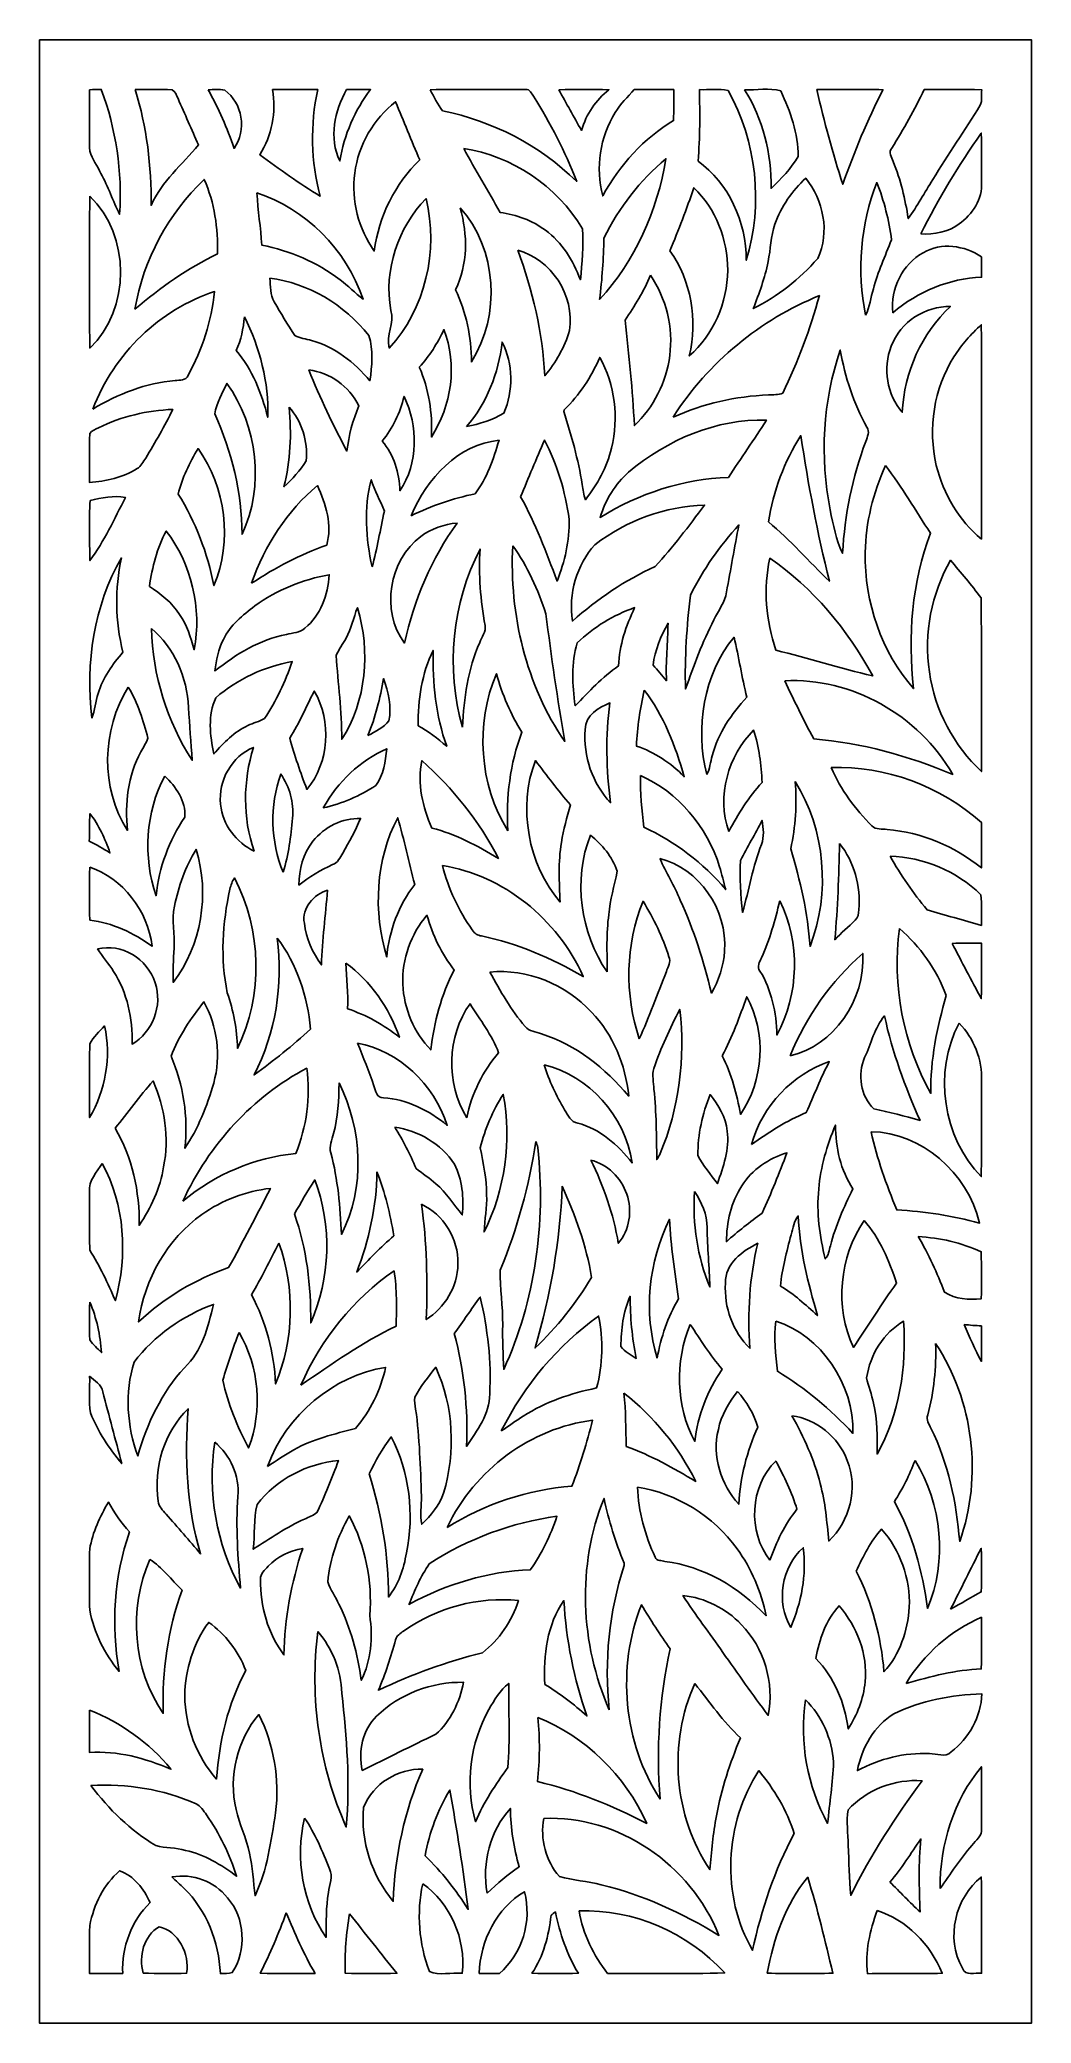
# Model space of a CAD drawing. Header units: centimetres. Extents: x -7.1 to 7.1, y -14.1 to 14.1.
import ezdxf

# ---------------------------------------------------------------- set-up
doc = ezdxf.new("R2010")
doc.units = ezdxf.units.CM
doc.header["$MEASUREMENT"] = 0
doc.layers.add('Plan 1', color=7, linetype='Continuous')

msp = doc.modelspace()

# ---------------------------------------------------------------- linework, layer by layer
at = {"layer": 'Plan 1', "color": 250}
for points, knots in [([(-7.05937, 14.11874), (-7.05937, 14.11874), (7.05937, 14.11874), (7.05937, 14.11874), (7.05937, 14.11874), (7.05937, 14.11874), (7.05937, -14.11874), (7.05937, -14.11874), (7.05937, -14.11874), (7.05937, -14.11874), (-7.05937, -14.11874), (-7.05937, -14.11874), (-7.05937, -14.11874), (-7.05937, -14.11874), (-7.05937, 14.11874), (-7.05937, 14.11874)], [0, 0, 0, 0, 0.2, 0.2, 0.2, 0.2, 0.4, 0.4, 0.4, 0.4, 0.6, 0.6, 0.6, 0.6, 1, 1, 1, 1]), ([(-6.34818, 13.40682), (-6.34855, 13.11487), (-6.35417, 12.82253), (-6.34668, 12.53058), (-6.34668, 12.53058), (-6.31023, 12.41709), (-6.23664, 12.32134), (-6.18706, 12.21381), (-6.18706, 12.21381), (-6.08379, 12.02823), (-6.01769, 11.82334), (-5.92117, 11.63463), (-5.92117, 11.63463), (-5.88023, 12.23705), (-5.97113, 12.84853), (-6.1833, 13.40998), (-6.1833, 13.40998), (-6.23814, 13.40879), (-6.29334, 13.40761), (-6.34818, 13.40682)], [0, 0, 0, 0, 0.16666667, 0.16666667, 0.16666667, 0.16666667, 0.33333333, 0.33333333, 0.33333333, 0.33333333, 0.5, 0.5, 0.5, 0.5, 0.66666667, 0.66666667, 0.66666667, 0.66666667, 1, 1, 1, 1]), ([(-5.70146, 13.40721), (-5.53059, 12.87728), (-5.46861, 12.31702), (-5.47237, 11.75992), (-5.47237, 11.75992), (-5.31765, 12.10191), (-5.03299, 12.34184), (-4.79789, 12.62001), (-4.79789, 12.62001), (-4.8963, 12.83947), (-4.99205, 13.06048), (-5.08933, 13.28074), (-5.08933, 13.28074), (-5.11409, 13.32329), (-5.12499, 13.38279), (-5.17119, 13.40603), (-5.17119, 13.40603), (-5.34807, 13.4139), (-5.52495, 13.40603), (-5.70146, 13.40721)], [0, 0, 0, 0, 0.16666667, 0.16666667, 0.16666667, 0.16666667, 0.33333333, 0.33333333, 0.33333333, 0.33333333, 0.5, 0.5, 0.5, 0.5, 0.66666667, 0.66666667, 0.66666667, 0.66666667, 1, 1, 1, 1]), ([(-4.66082, 13.40603), (-4.51283, 13.14088), (-4.38853, 12.86113), (-4.29165, 12.57076), (-4.29165, 12.57076), (-4.10686, 12.82764), (-4.1722, 13.22084), (-4.42496, 13.39973), (-4.42496, 13.39973), (-4.50233, 13.41862), (-4.58269, 13.40524), (-4.66082, 13.40603)], [0, 0, 0, 0, 0.25, 0.25, 0.25, 0.25, 0.5, 0.5, 0.5, 0.5, 1, 1, 1, 1]), ([(-3.7422, 13.408), (-3.69075, 13.08965), (-3.75423, 12.7508), (-3.92549, 12.4813), (-3.92549, 12.4813), (-3.64532, 12.27367), (-3.36176, 12.07), (-3.06397, 11.89111), (-3.06397, 11.89111), (-3.19727, 12.38281), (-3.2108, 12.90919), (-3.09926, 13.40721), (-3.09926, 13.40721), (-3.3137, 13.40958), (-3.52813, 13.40879), (-3.7422, 13.408)], [0, 0, 0, 0, 0.2, 0.2, 0.2, 0.2, 0.4, 0.4, 0.4, 0.4, 0.6, 0.6, 0.6, 0.6, 1, 1, 1, 1]), ([(-2.6899, 13.408), (-2.85814, 13.10973), (-2.94492, 12.71457), (-2.78492, 12.39385), (-2.78492, 12.39385), (-2.72294, 12.76422), (-2.57498, 13.11606), (-2.34815, 13.40761), (-2.34815, 13.40761), (-2.46194, 13.4084), (-2.57611, 13.408), (-2.6899, 13.408)], [0, 0, 0, 0, 0.25, 0.25, 0.25, 0.25, 0.5, 0.5, 0.5, 0.5, 1, 1, 1, 1]), ([(-1.50128, 13.40682), (-1.44232, 13.30595), (-1.39688, 13.19405), (-1.32177, 13.10462), (-1.32177, 13.10462), (-0.61273, 12.96318), (0.05653, 12.61724), (0.58643, 12.10191), (0.58643, 12.10191), (0.42418, 12.52702), (0.20938, 12.92811), (-0.02686, 13.31225), (-0.02686, 13.31225), (-0.0569, 13.3489), (-0.07907, 13.41901), (-0.1365, 13.408), (-0.1365, 13.408), (-0.59132, 13.40879), (-1.04648, 13.40958), (-1.50128, 13.40682)], [0, 0, 0, 0, 0.16666667, 0.16666667, 0.16666667, 0.16666667, 0.33333333, 0.33333333, 0.33333333, 0.33333333, 0.5, 0.5, 0.5, 0.5, 0.66666667, 0.66666667, 0.66666667, 0.66666667, 1, 1, 1, 1]), ([(0.33255, 13.40682), (0.43771, 13.21218), (0.54662, 13.01951), (0.65516, 12.82685), (0.65516, 12.82685), (0.722, 13.06048), (0.85946, 13.25947), (1.04535, 13.40524), (1.04535, 13.40524), (0.80762, 13.41193), (0.56989, 13.408), (0.33255, 13.40682)], [0, 0, 0, 0, 0.25, 0.25, 0.25, 0.25, 0.5, 0.5, 0.5, 0.5, 1, 1, 1, 1]), ([(1.13661, 13.08293), (0.91693, 12.73821), (0.85269, 12.29457), (0.95671, 11.89543), (0.95671, 11.89543), (1.1997, 12.33515), (1.54145, 12.71771), (1.9666, 12.96713), (1.9666, 12.96713), (1.96773, 13.11447), (1.96809, 13.26182), (1.96809, 13.40879), (1.96809, 13.40879), (1.78031, 13.408), (1.5929, 13.40879), (1.40512, 13.408), (1.40512, 13.408), (1.31126, 13.30398), (1.2091, 13.20627), (1.13661, 13.08293)], [0, 0, 0, 0, 0.16666667, 0.16666667, 0.16666667, 0.16666667, 0.33333333, 0.33333333, 0.33333333, 0.33333333, 0.5, 0.5, 0.5, 0.5, 0.66666667, 0.66666667, 0.66666667, 0.66666667, 1, 1, 1, 1]), ([(2.33388, 13.4084), (2.3399, 13.06915), (2.34402, 12.72915), (2.31434, 12.39109), (2.31434, 12.39109), (2.74587, 12.07432), (3.00574, 11.53021), (2.99935, 10.97862), (2.99935, 10.97862), (3.24912, 11.77173), (3.14659, 12.67634), (2.74248, 13.39419), (2.74248, 13.39419), (2.6099, 13.42692), (2.46945, 13.40091), (2.33388, 13.4084)], [0, 0, 0, 0, 0.2, 0.2, 0.2, 0.2, 0.4, 0.4, 0.4, 0.4, 0.6, 0.6, 0.6, 0.6, 1, 1, 1, 1]), ([(2.97645, 13.40682), (3.23935, 12.99311), (3.35876, 12.49551), (3.35427, 12.00065), (3.35427, 12.00065), (3.49998, 12.1354), (3.63365, 12.2863), (3.74146, 12.45569), (3.74146, 12.45569), (3.73658, 12.77918), (3.62953, 13.1003), (3.4921, 13.38829), (3.4921, 13.38829), (3.32985, 13.43596), (3.14659, 13.39775), (2.97645, 13.40682)], [0, 0, 0, 0, 0.2, 0.2, 0.2, 0.2, 0.4, 0.4, 0.4, 0.4, 0.6, 0.6, 0.6, 0.6, 1, 1, 1, 1]), ([(4.00396, 13.4084), (4.11324, 12.95451), (4.23006, 12.5022), (4.37503, 12.05975), (4.37503, 12.05975), (4.53762, 12.52072), (4.7239, 12.97343), (4.94698, 13.40642), (4.94698, 13.40642), (4.63264, 13.41077), (4.3183, 13.40761), (4.00396, 13.4084)], [0, 0, 0, 0, 0.25, 0.25, 0.25, 0.25, 0.5, 0.5, 0.5, 0.5, 1, 1, 1, 1]), ([(5.53474, 13.4084), (5.39426, 13.12354), (5.24181, 12.84537), (5.07506, 12.57666), (5.07506, 12.57666), (5.01983, 12.51796), (5.06942, 12.44468), (5.09082, 12.38321), (5.09082, 12.38321), (5.19897, 12.12475), (5.26321, 11.84935), (5.30715, 11.57158), (5.30715, 11.57158), (5.43407, 11.74928), (5.53923, 11.94234), (5.65715, 12.12673), (5.65715, 12.12673), (5.87534, 12.48486), (6.11008, 12.83159), (6.33279, 13.18656), (6.33279, 13.18656), (6.36393, 13.25315), (6.34403, 13.33314), (6.3523, 13.40484), (6.3523, 13.40484), (6.08004, 13.41272), (5.80737, 13.40682), (5.53474, 13.4084)], [0, 0, 0, 0, 0.125, 0.125, 0.125, 0.125, 0.25, 0.25, 0.25, 0.25, 0.375, 0.375, 0.375, 0.375, 0.5, 0.5, 0.5, 0.5, 0.625, 0.625, 0.625, 0.625, 0.75, 0.75, 0.75, 0.75, 1, 1, 1, 1]), ([(-2.57122, 12.21813), (-2.62719, 11.82848), (-2.51751, 11.42423), (-2.29557, 11.10905), (-2.29557, 11.10905), (-2.23209, 11.60391), (-1.99964, 12.07039), (-1.64738, 12.40605), (-1.64738, 12.40605), (-1.76679, 12.68029), (-1.87683, 12.95883), (-1.99213, 13.23505), (-1.99213, 13.23505), (-2.30158, 12.99271), (-2.52502, 12.62357), (-2.57122, 12.21813)], [0, 0, 0, 0, 0.2, 0.2, 0.2, 0.2, 0.4, 0.4, 0.4, 0.4, 0.6, 0.6, 0.6, 0.6, 1, 1, 1, 1]), ([(5.48815, 11.35449), (5.67706, 11.34266), (5.87424, 11.37852), (6.03045, 11.49633), (6.03045, 11.49633), (6.21487, 11.62794), (6.37297, 11.84935), (6.34967, 12.09442), (6.34967, 12.09442), (6.34668, 12.32608), (6.35193, 12.55735), (6.34629, 12.78864), (6.34629, 12.78864), (6.02669, 12.33475), (5.73602, 11.85565), (5.48815, 11.35449)], [0, 0, 0, 0, 0.2, 0.2, 0.2, 0.2, 0.4, 0.4, 0.4, 0.4, 0.6, 0.6, 0.6, 0.6, 1, 1, 1, 1]), ([(-1.02169, 12.57195), (-0.85834, 12.26227), (-0.67056, 11.96716), (-0.50418, 11.65906), (-0.50418, 11.65906), (-0.27472, 11.62675), (-0.04676, 11.55071), (0.14102, 11.40492), (0.14102, 11.40492), (0.37911, 11.23629), (0.53346, 10.9743), (0.63862, 10.70006), (0.63862, 10.70006), (0.66493, 10.94081), (0.68368, 11.18391), (0.66753, 11.42582), (0.66753, 11.42582), (0.30287, 12.04281), (-0.34007, 12.46436), (-1.02169, 12.57195)], [0, 0, 0, 0, 0.16666667, 0.16666667, 0.16666667, 0.16666667, 0.33333333, 0.33333333, 0.33333333, 0.33333333, 0.5, 0.5, 0.5, 0.5, 0.66666667, 0.66666667, 0.66666667, 0.66666667, 1, 1, 1, 1]), ([(0.97399, 11.29225), (0.96911, 11.00146), (0.94847, 10.7107), (0.91354, 10.42152), (0.91354, 10.42152), (1.41566, 10.96444), (1.73638, 11.68151), (1.85692, 12.42458), (1.85692, 12.42458), (1.49263, 12.11806), (1.1862, 11.72838), (0.97399, 11.29225)], [0, 0, 0, 0, 0.25, 0.25, 0.25, 0.25, 0.5, 0.5, 0.5, 0.5, 1, 1, 1, 1]), ([(3.40908, 11.49161), (3.34524, 11.32139), (3.35088, 11.13503), (3.3107, 10.95891), (3.3107, 10.95891), (3.26789, 10.72764), (3.18338, 10.50858), (3.10076, 10.2907), (3.10076, 10.2907), (3.4459, 10.46329), (3.76024, 10.70991), (4.01898, 11.00542), (4.01898, 11.00542), (4.19473, 11.37654), (4.09711, 11.8391), (3.84699, 12.14723), (3.84699, 12.14723), (3.65432, 11.96874), (3.49961, 11.74456), (3.40908, 11.49161)], [0, 0, 0, 0, 0.16666667, 0.16666667, 0.16666667, 0.16666667, 0.33333333, 0.33333333, 0.33333333, 0.33333333, 0.5, 0.5, 0.5, 0.5, 0.66666667, 0.66666667, 0.66666667, 0.66666667, 1, 1, 1, 1]), ([(-6.34556, 11.88874), (-6.35194, 11.16931), (-6.35154, 10.44948), (-6.34556, 9.72965), (-6.34556, 9.72965), (-5.75892, 10.27141), (-5.76643, 11.34308), (-6.34556, 11.88874)], [0, 0, 0, 0, 0.33333333, 0.33333333, 0.33333333, 0.33333333, 1, 1, 1, 1]), ([(-5.70298, 10.28242), (-5.34245, 10.59369), (-4.94961, 10.86398), (-4.52599, 11.07081), (-4.52599, 11.07081), (-4.52034, 11.43211), (-4.5673, 11.8001), (-4.71789, 12.12831), (-4.71789, 12.12831), (-5.22303, 11.64446), (-5.5858, 10.99243), (-5.70298, 10.28242)], [0, 0, 0, 0, 0.25, 0.25, 0.25, 0.25, 0.5, 0.5, 0.5, 0.5, 1, 1, 1, 1]), ([(-3.96717, 11.9368), (-3.95062, 11.68859), (-3.91383, 11.44236), (-3.89694, 11.19452), (-3.89694, 11.19452), (-3.49809, 11.11574), (-3.11239, 10.95301), (-2.78303, 10.70203), (-2.78303, 10.70203), (-2.6685, 10.61574), (-2.56823, 10.51055), (-2.45443, 10.42308), (-2.45443, 10.42308), (-2.69629, 11.13858), (-3.2769, 11.71341), (-3.96717, 11.9368)], [0, 0, 0, 0, 0.2, 0.2, 0.2, 0.2, 0.4, 0.4, 0.4, 0.4, 0.6, 0.6, 0.6, 0.6, 1, 1, 1, 1]), ([(1.91362, 11.11455), (2.21859, 10.69099), (2.30833, 10.13037), (2.19004, 9.61777), (2.19004, 9.61777), (2.52917, 9.91601), (2.73347, 10.37267), (2.73686, 10.83639), (2.73686, 10.83639), (2.73872, 11.27492), (2.56371, 11.71223), (2.25575, 12.0105), (2.25575, 12.0105), (2.15023, 11.7083), (2.03719, 11.40924), (1.91362, 11.11455)], [0, 0, 0, 0, 0.2, 0.2, 0.2, 0.2, 0.4, 0.4, 0.4, 0.4, 0.6, 0.6, 0.6, 0.6, 1, 1, 1, 1]), ([(4.69987, 10.19811), (4.76259, 10.31238), (4.76747, 10.44908), (4.81104, 10.57124), (4.81104, 10.57124), (4.87413, 10.81275), (4.97928, 11.03812), (5.06865, 11.26859), (5.06865, 11.26859), (5.03186, 11.54755), (4.96499, 11.82492), (4.85871, 12.08417), (4.85871, 12.08417), (4.62928, 11.49042), (4.56956, 10.82456), (4.69987, 10.19811)], [0, 0, 0, 0, 0.2, 0.2, 0.2, 0.2, 0.4, 0.4, 0.4, 0.4, 0.6, 0.6, 0.6, 0.6, 1, 1, 1, 1]), ([(-2.06009, 10.26311), (-2.00529, 10.08386), (-2.13447, 9.91209), (-2.08187, 9.72925), (-2.08187, 9.72925), (-1.5715, 10.27929), (-1.37322, 11.11614), (-1.55874, 11.85565), (-1.55874, 11.85565), (-1.95683, 11.44945), (-2.16336, 10.84034), (-2.06009, 10.26311)], [0, 0, 0, 0, 0.25, 0.25, 0.25, 0.25, 0.5, 0.5, 0.5, 0.5, 1, 1, 1, 1]), ([(-1.07201, 11.72367), (-0.96386, 11.34229), (-0.9616, 10.91912), (-1.13811, 10.55862), (-1.13811, 10.55862), (-0.98975, 10.24066), (-0.91091, 9.88648), (-0.91204, 9.53227), (-0.91204, 9.53227), (-0.49105, 10.19142), (-0.54775, 11.14488), (-1.07201, 11.72367)], [0, 0, 0, 0, 0.25, 0.25, 0.25, 0.25, 0.5, 0.5, 0.5, 0.5, 1, 1, 1, 1]), ([(-0.25369, 11.12243), (-0.03925, 10.55153), (0.10047, 9.94871), (0.13277, 9.33489), (0.13277, 9.33489), (0.28898, 9.52162), (0.41404, 9.7399), (0.48427, 9.97749), (0.48427, 9.97749), (0.56464, 10.48494), (0.21387, 10.99675), (-0.25369, 11.12243)], [0, 0, 0, 0, 0.25, 0.25, 0.25, 0.25, 0.5, 0.5, 0.5, 0.5, 1, 1, 1, 1]), ([(5.52009, 11.08578), (5.22715, 10.927), (5.05177, 10.57516), (5.08783, 10.2316), (5.08783, 10.2316), (5.44571, 10.53459), (5.88887, 10.72095), (6.35044, 10.73592), (6.35044, 10.73592), (6.34818, 10.83286), (6.34818, 10.93016), (6.34967, 11.02707), (6.34967, 11.02707), (6.1048, 11.19139), (5.78072, 11.23747), (5.52009, 11.08578)], [0, 0, 0, 0, 0.2, 0.2, 0.2, 0.2, 0.4, 0.4, 0.4, 0.4, 0.6, 0.6, 0.6, 0.6, 1, 1, 1, 1]), ([(1.63647, 10.76625), (1.54634, 10.53459), (1.4104, 10.32933), (1.27484, 10.12562), (1.27484, 10.12562), (1.33114, 9.62723), (1.38335, 9.12762), (1.40778, 8.62607), (1.40778, 8.62607), (1.67815, 8.88377), (1.86443, 9.24032), (1.91136, 9.6217), (1.91136, 9.6217), (1.96434, 10.02159), (1.85992, 10.43923), (1.63647, 10.76625)], [0, 0, 0, 0, 0.2, 0.2, 0.2, 0.2, 0.4, 0.4, 0.4, 0.4, 0.6, 0.6, 0.6, 0.6, 1, 1, 1, 1]), ([(-6.30235, 8.86089), (-5.94221, 9.07485), (-5.54598, 9.2336), (-5.13064, 9.26633), (-5.13064, 9.26633), (-5.06679, 9.27694), (-4.97477, 9.2604), (-4.94622, 9.3396), (-4.94622, 9.3396), (-4.7487, 9.70641), (-4.61048, 10.11184), (-4.56956, 10.53261), (-4.56956, 10.53261), (-5.34544, 10.28242), (-6.00154, 9.65245), (-6.30235, 8.86089)], [0, 0, 0, 0, 0.2, 0.2, 0.2, 0.2, 0.4, 0.4, 0.4, 0.4, 0.6, 0.6, 0.6, 0.6, 1, 1, 1, 1]), ([(-3.78351, 10.72409), (-3.76623, 10.61142), (-3.78388, 10.48573), (-3.72116, 10.38645), (-3.72116, 10.38645), (-3.62428, 10.2257), (-3.52963, 10.06336), (-3.42823, 9.90576), (-3.42823, 9.90576), (-3.35425, 9.86637), (-3.26826, 9.86282), (-3.18976, 9.83605), (-3.18976, 9.83605), (-2.86077, 9.74619), (-2.57913, 9.52676), (-2.35642, 9.26277), (-2.35642, 9.26277), (-2.33013, 9.47514), (-2.30345, 9.7013), (-2.3733, 9.90656), (-2.3733, 9.90656), (-2.72407, 10.35138), (-3.23596, 10.65437), (-3.78351, 10.72409)], [0, 0, 0, 0, 0.14285714, 0.14285714, 0.14285714, 0.14285714, 0.28571429, 0.28571429, 0.28571429, 0.28571429, 0.42857143, 0.42857143, 0.42857143, 0.42857143, 0.57142857, 0.57142857, 0.57142857, 0.57142857, 0.71428571, 0.71428571, 0.71428571, 0.71428571, 1, 1, 1, 1]), ([(1.95796, 8.74585), (2.38909, 8.93417), (2.85139, 9.04568), (3.31858, 9.06104), (3.31858, 9.06104), (3.38505, 9.06931), (3.4568, 9.05791), (3.51988, 9.08626), (3.51988, 9.08626), (3.73356, 9.53108), (3.9112, 9.99562), (4.04115, 10.47469), (4.04115, 10.47469), (3.20292, 10.13548), (2.46044, 9.52874), (1.95796, 8.74585)], [0, 0, 0, 0, 0.2, 0.2, 0.2, 0.2, 0.4, 0.4, 0.4, 0.4, 0.6, 0.6, 0.6, 0.6, 1, 1, 1, 1]), ([(-4.14442, 10.17368), (-4.16133, 10.009), (-4.18912, 9.84392), (-4.26047, 9.69458), (-4.26047, 9.69458), (-4.03401, 9.42432), (-3.89881, 9.08784), (-3.81093, 8.74388), (-3.81093, 8.74388), (-3.79441, 9.2419), (-3.92586, 9.734), (-4.14442, 10.17368)], [0, 0, 0, 0, 0.25, 0.25, 0.25, 0.25, 0.5, 0.5, 0.5, 0.5, 1, 1, 1, 1]), ([(5.06566, 9.7545), (4.93983, 9.44321), (5.00145, 9.06183), (5.22263, 8.81481), (5.22263, 8.81481), (5.24743, 9.38845), (5.50094, 9.93925), (5.90804, 10.32184), (5.90804, 10.32184), (5.55239, 10.32577), (5.19711, 10.10828), (5.06566, 9.7545)], [0, 0, 0, 0, 0.25, 0.25, 0.25, 0.25, 0.5, 0.5, 0.5, 0.5, 1, 1, 1, 1]), ([(-1.65412, 9.45662), (-1.51892, 9.14575), (-1.46335, 8.80179), (-1.48286, 8.46139), (-1.48286, 8.46139), (-1.19671, 8.90424), (-1.10731, 9.4913), (-1.30336, 9.99245), (-1.30336, 9.99245), (-1.39462, 9.79623), (-1.51068, 9.615), (-1.65412, 9.45662)], [0, 0, 0, 0, 0.25, 0.25, 0.25, 0.25, 0.5, 0.5, 0.5, 0.5, 1, 1, 1, 1]), ([(5.95796, 9.60317), (5.66842, 9.156), (5.58619, 8.57999), (5.70561, 8.05754), (5.70561, 8.05754), (5.8085, 7.65016), (6.03234, 7.27112), (6.34855, 7.00874), (6.34855, 7.00874), (6.34818, 8.02642), (6.3508, 9.0441), (6.34742, 10.06181), (6.34742, 10.06181), (6.20095, 9.92547), (6.06388, 9.77655), (5.95796, 9.60317)], [0, 0, 0, 0, 0.2, 0.2, 0.2, 0.2, 0.4, 0.4, 0.4, 0.4, 0.6, 0.6, 0.6, 0.6, 1, 1, 1, 1]), ([(-0.98001, 8.6115), (-0.79675, 8.64815), (-0.61273, 8.70409), (-0.45011, 8.80179), (-0.45011, 8.80179), (-0.31265, 9.11935), (-0.31753, 9.50428), (-0.4749, 9.81317), (-0.4749, 9.81317), (-0.52372, 9.36996), (-0.69645, 8.94561), (-0.98001, 8.6115)], [0, 0, 0, 0, 0.25, 0.25, 0.25, 0.25, 0.5, 0.5, 0.5, 0.5, 1, 1, 1, 1]), ([(4.19473, 7.4244), (4.23906, 7.21519), (4.27961, 7.00047), (4.37164, 6.80741), (4.37164, 6.80741), (4.40242, 7.35112), (4.51023, 7.89167), (4.7025, 8.39873), (4.7025, 8.39873), (4.72201, 8.46337), (4.76711, 8.53901), (4.71676, 8.60125), (4.71676, 8.60125), (4.52788, 8.94049), (4.4092, 9.31597), (4.33821, 9.70011), (4.33821, 9.70011), (4.09147, 8.97478), (4.04677, 8.17811), (4.19473, 7.4244)], [0, 0, 0, 0, 0.16666667, 0.16666667, 0.16666667, 0.16666667, 0.33333333, 0.33333333, 0.33333333, 0.33333333, 0.5, 0.5, 0.5, 0.5, 0.66666667, 0.66666667, 0.66666667, 0.66666667, 1, 1, 1, 1]), ([(-3.22769, 9.41683), (-3.06922, 9.02125), (-2.88706, 8.63553), (-2.68428, 8.26319), (-2.68428, 8.26319), (-2.66136, 8.48621), (-2.5994, 8.70211), (-2.51339, 8.90737), (-2.51339, 8.90737), (-2.65461, 9.18712), (-2.92687, 9.38374), (-3.22769, 9.41683)], [0, 0, 0, 0, 0.25, 0.25, 0.25, 0.25, 0.5, 0.5, 0.5, 0.5, 1, 1, 1, 1]), ([(0.40955, 8.85025), (0.40955, 8.85025), (0.40314, 8.8278), (0.40314, 8.8278), (0.40314, 8.8278), (0.50943, 8.48661), (0.6101, 8.14185), (0.66381, 7.78649), (0.66381, 7.78649), (0.67355, 7.71321), (0.68744, 7.6403), (0.71074, 7.57019), (0.71074, 7.57019), (0.87974, 7.7853), (1.01643, 8.03193), (1.08104, 8.30419), (1.08104, 8.30419), (1.19032, 8.7356), (1.12947, 9.21036), (0.91503, 9.59608), (0.91503, 9.59608), (0.79525, 9.31557), (0.62399, 9.05985), (0.40955, 8.85025)], [0, 0, 0, 0, 0.14285714, 0.14285714, 0.14285714, 0.14285714, 0.28571429, 0.28571429, 0.28571429, 0.28571429, 0.42857143, 0.42857143, 0.42857143, 0.42857143, 0.57142857, 0.57142857, 0.57142857, 0.57142857, 0.71428571, 0.71428571, 0.71428571, 0.71428571, 1, 1, 1, 1]), ([(-4.56578, 8.79194), (-4.32505, 8.25689), (-4.17748, 7.6726), (-4.17822, 7.07846), (-4.17822, 7.07846), (-3.85487, 7.76166), (-3.9574, 8.62215), (-4.39265, 9.22612), (-4.39265, 9.22612), (-4.46101, 9.08744), (-4.54214, 8.94719), (-4.56578, 8.79194)], [0, 0, 0, 0, 0.25, 0.25, 0.25, 0.25, 0.5, 0.5, 0.5, 0.5, 1, 1, 1, 1]), ([(-2.18177, 8.40506), (-2.01842, 8.20923), (-1.93692, 7.95472), (-1.92978, 7.69663), (-1.92978, 7.69663), (-1.66878, 8.08789), (-1.66539, 8.62135), (-1.87119, 9.03938), (-1.87119, 9.03938), (-1.92752, 8.80575), (-2.03268, 8.58866), (-2.18177, 8.40506)], [0, 0, 0, 0, 0.25, 0.25, 0.25, 0.25, 0.5, 0.5, 0.5, 0.5, 1, 1, 1, 1]), ([(-6.22236, 8.59377), (-6.26556, 8.57013), (-6.31661, 8.55477), (-6.34742, 8.51261), (-6.34742, 8.51261), (-6.35343, 8.27977), (-6.34705, 8.04692), (-6.34931, 7.81405), (-6.34931, 7.81405), (-6.11494, 7.83455), (-5.87647, 7.88614), (-5.67141, 8.01222), (-5.67141, 8.01222), (-5.61471, 8.04573), (-5.5858, 8.10955), (-5.55013, 8.16315), (-5.55013, 8.16315), (-5.41454, 8.38967), (-5.28047, 8.6174), (-5.16368, 8.85539), (-5.16368, 8.85539), (-5.52833, 8.84121), (-5.8915, 8.75687), (-6.22236, 8.59377)], [0, 0, 0, 0, 0.14285714, 0.14285714, 0.14285714, 0.14285714, 0.28571429, 0.28571429, 0.28571429, 0.28571429, 0.42857143, 0.42857143, 0.42857143, 0.42857143, 0.57142857, 0.57142857, 0.57142857, 0.57142857, 0.71428571, 0.71428571, 0.71428571, 0.71428571, 1, 1, 1, 1]), ([(-3.50823, 8.88927), (-3.47219, 8.50905), (-3.48609, 8.12373), (-3.58147, 7.75339), (-3.58147, 7.75339), (-3.46053, 7.86055), (-3.35089, 7.98545), (-3.26487, 8.12491), (-3.26487, 8.12491), (-3.23709, 8.4015), (-3.32909, 8.68478), (-3.50823, 8.88927)], [0, 0, 0, 0, 0.25, 0.25, 0.25, 0.25, 0.5, 0.5, 0.5, 0.5, 1, 1, 1, 1]), ([(1.32552, 7.96337), (1.13322, 7.79595), (0.99842, 7.56505), (0.91992, 7.31803), (0.91992, 7.31803), (1.47349, 7.65843), (2.10442, 7.86724), (2.74773, 7.88811), (2.74773, 7.88811), (2.92537, 8.16117), (3.11202, 8.4283), (3.28853, 8.70251), (3.28853, 8.70251), (2.57461, 8.72496), (1.87833, 8.42474), (1.32552, 7.96337)], [0, 0, 0, 0, 0.2, 0.2, 0.2, 0.2, 0.4, 0.4, 0.4, 0.4, 0.6, 0.6, 0.6, 0.6, 1, 1, 1, 1]), ([(3.31897, 7.25339), (3.62767, 6.99493), (3.89431, 6.68881), (4.18423, 6.40867), (4.18423, 6.40867), (4.0141, 7.09184), (3.88341, 7.7849), (3.77713, 8.48229), (3.77713, 8.48229), (3.54315, 8.11232), (3.38432, 7.69231), (3.31897, 7.25339)], [0, 0, 0, 0, 0.25, 0.25, 0.25, 0.25, 0.5, 0.5, 0.5, 0.5, 1, 1, 1, 1]), ([(-5.08743, 7.65095), (-4.84033, 7.25497), (-4.6702, 6.81094), (-4.5793, 6.34762), (-4.5793, 6.34762), (-4.3078, 6.97799), (-4.4103, 7.74983), (-4.80464, 8.29826), (-4.80464, 8.29826), (-4.92369, 8.09732), (-5.03299, 7.88102), (-5.08743, 7.65095)], [0, 0, 0, 0, 0.25, 0.25, 0.25, 0.25, 0.5, 0.5, 0.5, 0.5, 1, 1, 1, 1]), ([(-1.77128, 7.34245), (-1.47987, 7.48389), (-1.17454, 7.58829), (-0.85983, 7.65448), (-0.85983, 7.65448), (-0.69346, 7.87512), (-0.59657, 8.14776), (-0.5192, 8.41531), (-0.5192, 8.41531), (-1.09943, 8.36211), (-1.54671, 7.87591), (-1.77128, 7.34245)], [0, 0, 0, 0, 0.25, 0.25, 0.25, 0.25, 0.5, 0.5, 0.5, 0.5, 1, 1, 1, 1]), ([(-0.21125, 7.61074), (0.00243, 7.23213), (0.15192, 6.81921), (0.30776, 6.41222), (0.30776, 6.41222), (0.41441, 6.69036), (0.48916, 6.98943), (0.47865, 7.29083), (0.47865, 7.29083), (0.42494, 7.68325), (0.31115, 8.07095), (0.12676, 8.41805), (0.12676, 8.41805), (0.01259, 8.14973), (-0.10233, 7.88142), (-0.21125, 7.61074)], [0, 0, 0, 0, 0.2, 0.2, 0.2, 0.2, 0.4, 0.4, 0.4, 0.4, 0.6, 0.6, 0.6, 0.6, 1, 1, 1, 1]), ([(4.9838, 8.05519), (4.80952, 7.66828), (4.69874, 7.2467), (4.69499, 6.81687), (4.69499, 6.81687), (4.68296, 6.11316), (4.92521, 5.39966), (5.38226, 4.88116), (5.38226, 4.88116), (5.30074, 5.62462), (5.35634, 6.39449), (5.62448, 7.09382), (5.62448, 7.09382), (5.41004, 7.41336), (5.21775, 7.75141), (4.9838, 8.05519)], [0, 0, 0, 0, 0.2, 0.2, 0.2, 0.2, 0.4, 0.4, 0.4, 0.4, 0.6, 0.6, 0.6, 0.6, 1, 1, 1, 1]), ([(-6.3414, 7.56073), (-6.35643, 7.27587), (-6.35117, 6.98982), (-6.3433, 6.70457), (-6.3433, 6.70457), (-6.139, 6.97957), (-5.99516, 7.29673), (-5.83818, 7.60246), (-5.83818, 7.60246), (-6.00755, 7.63558), (-6.17579, 7.59303), (-6.3414, 7.56073)], [0, 0, 0, 0, 0.25, 0.25, 0.25, 0.25, 0.5, 0.5, 0.5, 0.5, 1, 1, 1, 1]), ([(-4.04152, 6.38032), (-3.70727, 6.60568), (-3.34826, 6.7873), (-2.97307, 6.92363), (-2.97307, 6.92363), (-2.89008, 7.20375), (-2.98357, 7.51541), (-3.10488, 7.77152), (-3.10488, 7.77152), (-3.53491, 7.41454), (-3.85487, 6.91889), (-4.04152, 6.38032)], [0, 0, 0, 0, 0.25, 0.25, 0.25, 0.25, 0.5, 0.5, 0.5, 0.5, 1, 1, 1, 1]), ([(-2.32561, 6.61316), (-2.25239, 6.87399), (-2.21181, 7.14425), (-2.15173, 7.40864), (-2.15173, 7.40864), (-2.21032, 7.55796), (-2.2937, 7.69782), (-2.33914, 7.85426), (-2.33914, 7.85426), (-2.44429, 7.4504), (-2.41764, 7.01701), (-2.32561, 6.61316)], [0, 0, 0, 0, 0.25, 0.25, 0.25, 0.25, 0.5, 0.5, 0.5, 0.5, 1, 1, 1, 1]), ([(0.8467, 6.92835), (0.58567, 6.64547), (0.46699, 6.22981), (0.52598, 5.84171), (0.52598, 5.84171), (0.88123, 6.15809), (1.27484, 6.42521), (1.70371, 6.61827), (1.70371, 6.61827), (1.95646, 6.8917), (2.18253, 7.1935), (2.40673, 7.49335), (2.40673, 7.49335), (1.84904, 7.47364), (1.29435, 7.2794), (0.8467, 6.92835)], [0, 0, 0, 0, 0.2, 0.2, 0.2, 0.2, 0.4, 0.4, 0.4, 0.4, 0.6, 0.6, 0.6, 0.6, 1, 1, 1, 1]), ([(-5.49792, 6.33579), (-5.33454, 6.22981), (-5.17458, 6.10884), (-5.06866, 5.93707), (-5.06866, 5.93707), (-4.96051, 5.78854), (-4.91092, 5.60847), (-4.85798, 5.43354), (-4.85798, 5.43354), (-4.74906, 6.02373), (-4.89703, 6.6573), (-5.25833, 7.12457), (-5.25833, 7.12457), (-5.39127, 6.88303), (-5.45322, 6.60845), (-5.49792, 6.33579)], [0, 0, 0, 0, 0.2, 0.2, 0.2, 0.2, 0.4, 0.4, 0.4, 0.4, 0.6, 0.6, 0.6, 0.6, 1, 1, 1, 1]), ([(-1.63272, 7.04655), (-2.083, 6.71795), (-2.21069, 5.98711), (-1.86407, 5.52927), (-1.86407, 5.52927), (-1.73, 6.14549), (-1.481, 6.73334), (-1.11595, 7.23763), (-1.11595, 7.23763), (-1.30073, 7.22267), (-1.48213, 7.16004), (-1.63272, 7.04655)], [0, 0, 0, 0, 0.25, 0.25, 0.25, 0.25, 0.5, 0.5, 0.5, 0.5, 1, 1, 1, 1]), ([(2.20583, 6.21326), (2.15285, 5.77002), (2.12357, 5.32243), (2.1352, 4.87563), (2.1352, 4.87563), (2.25877, 5.20818), (2.37406, 5.54581), (2.54044, 5.85905), (2.54044, 5.85905), (2.59903, 5.99262), (2.6993, 6.10845), (2.71995, 6.25737), (2.71995, 6.25737), (2.77927, 6.57532), (2.83448, 6.89407), (2.89572, 7.21163), (2.89572, 7.21163), (2.62493, 6.91378), (2.38796, 6.57809), (2.20583, 6.21326)], [0, 0, 0, 0, 0.16666667, 0.16666667, 0.16666667, 0.16666667, 0.33333333, 0.33333333, 0.33333333, 0.33333333, 0.5, 0.5, 0.5, 0.5, 0.66666667, 0.66666667, 0.66666667, 0.66666667, 1, 1, 1, 1]), ([(-1.04083, 4.33231), (-1.01644, 4.74285), (-0.9631, 5.15893), (-0.79373, 5.5352), (-0.79373, 5.5352), (-0.76744, 5.61635), (-0.7006, 5.69081), (-0.71749, 5.78103), (-0.71749, 5.78103), (-0.77871, 6.13801), (-0.81626, 6.50323), (-0.78924, 6.86609), (-0.78924, 6.86609), (-1.18993, 6.10136), (-1.27933, 5.1676), (-1.04083, 4.33231)], [0, 0, 0, 0, 0.2, 0.2, 0.2, 0.2, 0.4, 0.4, 0.4, 0.4, 0.6, 0.6, 0.6, 0.6, 1, 1, 1, 1]), ([(-0.32428, 6.91536), (-0.375, 5.93747), (-0.13351, 4.92685), (0.41594, 4.12863), (0.41594, 4.12863), (0.31527, 4.73184), (0.22364, 5.33624), (0.14816, 5.94337), (0.14816, 5.94337), (0.03849, 6.28812), (-0.11586, 6.62378), (-0.32428, 6.91536)], [0, 0, 0, 0, 0.25, 0.25, 0.25, 0.25, 0.5, 0.5, 0.5, 0.5, 1, 1, 1, 1]), ([(-6.31661, 4.46195), (-6.26968, 4.57267), (-6.26818, 4.69716), (-6.22724, 4.81023), (-6.22724, 4.81023), (-6.16077, 5.03599), (-6.02258, 5.22746), (-5.87348, 5.40045), (-5.87348, 5.40045), (-5.98688, 5.83818), (-5.98841, 6.30071), (-5.89638, 6.74238), (-5.89638, 6.74238), (-6.2847, 6.06394), (-6.41013, 5.24167), (-6.31661, 4.46195)], [0, 0, 0, 0, 0.2, 0.2, 0.2, 0.2, 0.4, 0.4, 0.4, 0.4, 0.6, 0.6, 0.6, 0.6, 1, 1, 1, 1]), ([(-3.99572, 6.05762), (-4.16847, 5.92761), (-4.34722, 5.78693), (-4.44337, 5.58128), (-4.44337, 5.58128), (-4.51585, 5.44379), (-4.54364, 5.28736), (-4.56391, 5.13332), (-4.56391, 5.13332), (-4.26121, 5.37405), (-3.92323, 5.57775), (-3.54618, 5.653), (-3.54618, 5.653), (-3.45678, 5.67585), (-3.35388, 5.67229), (-3.28292, 5.74243), (-3.28292, 5.74243), (-3.06244, 5.92211), (-2.94904, 6.21363), (-2.93701, 6.50126), (-2.93701, 6.50126), (-3.31483, 6.43546), (-3.68098, 6.28812), (-3.99572, 6.05762)], [0, 0, 0, 0, 0.14285714, 0.14285714, 0.14285714, 0.14285714, 0.28571429, 0.28571429, 0.28571429, 0.28571429, 0.42857143, 0.42857143, 0.42857143, 0.42857143, 0.57142857, 0.57142857, 0.57142857, 0.57142857, 0.71428571, 0.71428571, 0.71428571, 0.71428571, 1, 1, 1, 1]), ([(3.42224, 5.42998), (3.88192, 5.30746), (4.33934, 5.17508), (4.80091, 5.06081), (4.80091, 5.06081), (4.44074, 5.7247), (3.95028, 6.32042), (3.3351, 6.73608), (3.3351, 6.73608), (3.24158, 6.30427), (3.27989, 5.84567), (3.42224, 5.42998)], [0, 0, 0, 0, 0.25, 0.25, 0.25, 0.25, 0.5, 0.5, 0.5, 0.5, 1, 1, 1, 1]), ([(5.6087, 5.11951), (5.68344, 4.57267), (5.95986, 4.06913), (6.34818, 3.70035), (6.34818, 3.70035), (6.34629, 4.52381), (6.35493, 5.34804), (6.34366, 6.1711), (6.34366, 6.1711), (6.20959, 6.35902), (6.05375, 6.53003), (5.90914, 6.70928), (5.90914, 6.70928), (5.63987, 6.2365), (5.52195, 5.6652), (5.6087, 5.11951)], [0, 0, 0, 0, 0.2, 0.2, 0.2, 0.2, 0.4, 0.4, 0.4, 0.4, 0.6, 0.6, 0.6, 0.6, 1, 1, 1, 1]), ([(-2.69741, 5.59901), (-2.73909, 5.51391), (-2.80144, 5.44102), (-2.8375, 5.35236), (-2.8375, 5.35236), (-2.81384, 4.95483), (-2.75601, 4.55886), (-2.75787, 4.15935), (-2.75787, 4.15935), (-2.40973, 4.70386), (-2.34402, 5.41265), (-2.53629, 6.03122), (-2.53629, 6.03122), (-2.59189, 5.88783), (-2.62343, 5.73455), (-2.69741, 5.59901)], [0, 0, 0, 0, 0.2, 0.2, 0.2, 0.2, 0.4, 0.4, 0.4, 0.4, 0.6, 0.6, 0.6, 0.6, 1, 1, 1, 1]), ([(0.59431, 5.53203), (0.51019, 5.24404), (0.52033, 4.93315), (0.5654, 4.63806), (0.5654, 4.63806), (0.75993, 4.8394), (0.95299, 5.04426), (1.18092, 5.20502), (1.18092, 5.20502), (1.19444, 5.49736), (1.28833, 5.77394), (1.41153, 6.03398), (1.41153, 6.03398), (1.10996, 5.92919), (0.82792, 5.75819), (0.59431, 5.53203)], [0, 0, 0, 0, 0.2, 0.2, 0.2, 0.2, 0.4, 0.4, 0.4, 0.4, 0.6, 0.6, 0.6, 0.6, 1, 1, 1, 1]), ([(-5.46825, 5.73808), (-5.45209, 5.07145), (-5.24667, 4.4127), (-4.88763, 3.86227), (-4.88763, 3.86227), (-4.9068, 4.11169), (-4.92445, 4.36108), (-4.93947, 4.61048), (-4.93947, 4.61048), (-4.95523, 5.04033), (-5.14789, 5.46822), (-5.46825, 5.73808)], [0, 0, 0, 0, 0.25, 0.25, 0.25, 0.25, 0.5, 0.5, 0.5, 0.5, 1, 1, 1, 1]), ([(1.6729, 5.21566), (1.73674, 5.14199), (1.80322, 5.07027), (1.86443, 4.99343), (1.86443, 4.99343), (1.85356, 5.26649), (1.88208, 5.53833), (1.88773, 5.81099), (1.88773, 5.81099), (1.7837, 5.62934), (1.70071, 5.42566), (1.6729, 5.21566)], [0, 0, 0, 0, 0.25, 0.25, 0.25, 0.25, 0.5, 0.5, 0.5, 0.5, 1, 1, 1, 1]), ([(-1.67177, 4.35162), (-1.52381, 4.27439), (-1.39273, 4.16842), (-1.26467, 4.06007), (-1.26467, 4.06007), (-1.41865, 4.49504), (-1.46448, 4.9635), (-1.45883, 5.42448), (-1.45883, 5.42448), (-1.61956, 5.09588), (-1.67177, 4.71803), (-1.67177, 4.35162)], [0, 0, 0, 0, 0.25, 0.25, 0.25, 0.25, 0.5, 0.5, 0.5, 0.5, 1, 1, 1, 1]), ([(2.43864, 3.65622), (2.48374, 3.73856), (2.48972, 3.8355), (2.51601, 3.92493), (2.51601, 3.92493), (2.59977, 4.24644), (2.78944, 4.52418), (3.00989, 4.7594), (3.00989, 4.7594), (2.93701, 5.04113), (2.89459, 5.32991), (2.82699, 5.61319), (2.82699, 5.61319), (2.39321, 5.08563), (2.26927, 4.32169), (2.43864, 3.65622)], [0, 0, 0, 0, 0.2, 0.2, 0.2, 0.2, 0.4, 0.4, 0.4, 0.4, 0.6, 0.6, 0.6, 0.6, 1, 1, 1, 1]), ([(-4.55078, 4.75073), (-4.66644, 4.50605), (-4.63716, 4.20979), (-4.57744, 3.95093), (-4.57744, 3.95093), (-4.44037, 4.11248), (-4.28713, 4.26731), (-4.09559, 4.35439), (-4.09559, 4.35439), (-4.01862, 4.39497), (-3.93111, 4.41033), (-3.85713, 4.45604), (-3.85713, 4.45604), (-3.69039, 4.70386), (-3.56306, 4.98123), (-3.46392, 5.2657), (-3.46392, 5.2657), (-3.85939, 5.19321), (-4.2413, 5.01904), (-4.55078, 4.75073)], [0, 0, 0, 0, 0.16666667, 0.16666667, 0.16666667, 0.16666667, 0.33333333, 0.33333333, 0.33333333, 0.33333333, 0.5, 0.5, 0.5, 0.5, 0.66666667, 0.66666667, 0.66666667, 0.66666667, 1, 1, 1, 1]), ([(-0.39377, 2.85761), (-0.42043, 3.33236), (-0.3641, 3.81658), (-0.1936, 4.25903), (-0.1936, 4.25903), (-0.35322, 4.51633), (-0.4764, 4.79724), (-0.55563, 5.09311), (-0.55563, 5.09311), (-0.86283, 4.38314), (-0.80087, 3.51043), (-0.39377, 2.85761)], [0, 0, 0, 0, 0.25, 0.25, 0.25, 0.25, 0.5, 0.5, 0.5, 0.5, 1, 1, 1, 1]), ([(-5.79761, 4.89929), (-6.17842, 4.29924), (-6.19833, 3.46197), (-5.80738, 2.86232), (-5.80738, 2.86232), (-5.85019, 3.24293), (-5.80213, 3.64323), (-5.61923, 3.97968), (-5.61923, 3.97968), (-5.58653, 4.0455), (-5.53997, 4.10421), (-5.51783, 4.17511), (-5.51783, 4.17511), (-5.58393, 4.42608), (-5.66015, 4.68022), (-5.79761, 4.89929)], [0, 0, 0, 0, 0.2, 0.2, 0.2, 0.2, 0.4, 0.4, 0.4, 0.4, 0.6, 0.6, 0.6, 0.6, 1, 1, 1, 1]), ([(-3.49922, 4.17709), (-3.43012, 3.92927), (-3.34713, 3.68578), (-3.25474, 3.44661), (-3.25474, 3.44661), (-2.9374, 3.82762), (-2.89607, 4.41702), (-3.14995, 4.84648), (-3.14995, 4.84648), (-3.26225, 4.62112), (-3.36328, 4.38907), (-3.49922, 4.17709)], [0, 0, 0, 0, 0.25, 0.25, 0.25, 0.25, 0.5, 0.5, 0.5, 0.5, 1, 1, 1, 1]), ([(-2.3857, 4.21334), (-2.28018, 4.27086), (-2.16449, 4.32324), (-2.08751, 4.42216), (-2.08751, 4.42216), (-2.04507, 4.62349), (-2.09576, 4.83584), (-2.16638, 5.02418), (-2.16638, 5.02418), (-2.20882, 4.74522), (-2.28054, 4.47335), (-2.3857, 4.21334)], [0, 0, 0, 0, 0.25, 0.25, 0.25, 0.25, 0.5, 0.5, 0.5, 0.5, 1, 1, 1, 1]), ([(1.54897, 4.85832), (1.48924, 4.59749), (1.4472, 4.33194), (1.43706, 4.0636), (1.43706, 4.0636), (1.69317, 3.97773), (1.92565, 3.82446), (2.11679, 3.62708), (2.11679, 3.62708), (1.99438, 4.06521), (1.82239, 4.49976), (1.54897, 4.85832)], [0, 0, 0, 0, 0.25, 0.25, 0.25, 0.25, 0.5, 0.5, 0.5, 0.5, 1, 1, 1, 1]), ([(3.5484, 4.99307), (3.68174, 4.71569), (3.81282, 4.43634), (3.96078, 4.16684), (3.96078, 4.16684), (4.64165, 4.10658), (5.30864, 3.9273), (5.94145, 3.65859), (5.94145, 3.65859), (5.44986, 4.51159), (4.49707, 5.03994), (3.5484, 4.99307)], [0, 0, 0, 0, 0.25, 0.25, 0.25, 0.25, 0.5, 0.5, 0.5, 0.5, 1, 1, 1, 1]), ([(0.70774, 4.29924), (0.6773, 3.91942), (0.81137, 3.52621), (1.06901, 3.25671), (1.06901, 3.25671), (1.00666, 3.72752), (0.99503, 4.20623), (1.06001, 4.67745), (1.06001, 4.67745), (0.90303, 4.61364), (0.70435, 4.50213), (0.70774, 4.29924)], [0, 0, 0, 0, 0.25, 0.25, 0.25, 0.25, 0.5, 0.5, 0.5, 0.5, 1, 1, 1, 1]), ([(2.75075, 2.84696), (2.88745, 3.09438), (3.03279, 3.33985), (3.22619, 3.54395), (3.22619, 3.54395), (3.21419, 3.79647), (3.18188, 4.04903), (3.10601, 4.28978), (3.10601, 4.28978), (2.74022, 3.93122), (2.57836, 3.34733), (2.75075, 2.84696)], [0, 0, 0, 0, 0.25, 0.25, 0.25, 0.25, 0.5, 0.5, 0.5, 0.5, 1, 1, 1, 1]), ([(-4.48279, 3.23621), (-4.45802, 2.94113), (-4.25821, 2.68858), (-4.00546, 2.56919), (-4.00546, 2.56919), (-4.1722, 3.04315), (-4.16283, 3.56719), (-4.01599, 4.04471), (-4.01599, 4.04471), (-4.31681, 3.91823), (-4.5226, 3.57704), (-4.48279, 3.23621)], [0, 0, 0, 0, 0.25, 0.25, 0.25, 0.25, 0.5, 0.5, 0.5, 0.5, 1, 1, 1, 1]), ([(-3.02076, 3.18344), (-2.75787, 3.24449), (-2.50136, 3.35207), (-2.27343, 3.50295), (-2.27343, 3.50295), (-2.16263, 3.64992), (-2.1367, 3.84377), (-2.11756, 4.02421), (-2.11756, 4.02421), (-2.49574, 3.85716), (-2.81457, 3.55459), (-3.02076, 3.18344)], [0, 0, 0, 0, 0.25, 0.25, 0.25, 0.25, 0.5, 0.5, 0.5, 0.5, 1, 1, 1, 1]), ([(-1.47462, 2.89463), (-1.13698, 2.8107), (-0.82716, 2.64444), (-0.52858, 2.46361), (-0.52858, 2.46361), (-0.79898, 2.99707), (-1.18092, 3.46395), (-1.6177, 3.85557), (-1.6177, 3.85557), (-1.69018, 3.53093), (-1.60493, 3.19092), (-1.47462, 2.89463)], [0, 0, 0, 0, 0.25, 0.25, 0.25, 0.25, 0.5, 0.5, 0.5, 0.5, 1, 1, 1, 1]), ([(0.3502, 1.84148), (0.33933, 2.12476), (0.32128, 2.4112), (0.36898, 2.69171), (0.36898, 2.69171), (0.3964, 2.87376), (0.44821, 3.04988), (0.49667, 3.22675), (0.49667, 3.22675), (0.32168, 3.42927), (0.16169, 3.64442), (-0.0017, 3.85716), (-0.0017, 3.85716), (-0.25668, 3.18657), (-0.10459, 2.3785), (0.3502, 1.84148)], [0, 0, 0, 0, 0.2, 0.2, 0.2, 0.2, 0.4, 0.4, 0.4, 0.4, 0.6, 0.6, 0.6, 0.6, 1, 1, 1, 1]), ([(4.20975, 3.7559), (4.34911, 3.44348), (4.55038, 3.16215), (4.79074, 2.92732), (4.79074, 2.92732), (4.84707, 2.86548), (4.93571, 2.8911), (5.0082, 2.87534), (5.0082, 2.87534), (5.4938, 2.8375), (5.96322, 2.64012), (6.34818, 2.32807), (6.34818, 2.32807), (6.34967, 2.54476), (6.34894, 2.76106), (6.34818, 2.97739), (6.34818, 2.97739), (5.75593, 3.49823), (4.9834, 3.78388), (4.20975, 3.7559)], [0, 0, 0, 0, 0.16666667, 0.16666667, 0.16666667, 0.16666667, 0.33333333, 0.33333333, 0.33333333, 0.33333333, 0.5, 0.5, 0.5, 0.5, 0.66666667, 0.66666667, 0.66666667, 0.66666667, 1, 1, 1, 1]), ([(-5.27934, 3.63456), (-5.55499, 3.12117), (-5.58842, 2.48487), (-5.40254, 1.93209), (-5.40254, 1.93209), (-5.35973, 2.33516), (-5.21589, 2.72088), (-4.99318, 3.05146), (-4.99318, 3.05146), (-4.97327, 3.28035), (-5.122, 3.48877), (-5.27934, 3.63456)], [0, 0, 0, 0, 0.25, 0.25, 0.25, 0.25, 0.5, 0.5, 0.5, 0.5, 1, 1, 1, 1]), ([(-3.59161, 2.26739), (-3.51574, 2.51641), (-3.4827, 2.77682), (-3.46053, 3.03646), (-3.46053, 3.03646), (-3.43351, 3.2583), (-3.50487, 3.48247), (-3.62541, 3.66331), (-3.62541, 3.66331), (-3.78764, 3.21732), (-3.77414, 2.70433), (-3.59161, 2.26739)], [0, 0, 0, 0, 0.25, 0.25, 0.25, 0.25, 0.5, 0.5, 0.5, 0.5, 1, 1, 1, 1]), ([(1.49303, 3.64442), (1.49602, 3.39855), (1.50842, 3.15193), (1.54335, 2.90804), (1.54335, 2.90804), (1.98498, 2.70196), (2.38646, 2.39937), (2.70868, 2.02113), (2.70868, 2.02113), (2.67827, 2.12911), (2.65347, 2.23904), (2.6208, 2.3462), (2.6208, 2.3462), (2.44316, 2.91984), (2.02556, 3.41194), (1.49303, 3.64442)], [0, 0, 0, 0, 0.2, 0.2, 0.2, 0.2, 0.4, 0.4, 0.4, 0.4, 0.6, 0.6, 0.6, 0.6, 1, 1, 1, 1]), ([(3.6949, 3.55852), (3.72757, 3.23859), (3.70015, 2.91552), (3.63442, 2.60189), (3.63442, 2.60189), (3.76849, 2.14997), (3.87779, 1.68665), (3.90894, 1.21187), (3.90894, 1.21187), (4.20227, 1.96756), (4.12753, 2.87729), (3.6949, 3.55852)], [0, 0, 0, 0, 0.25, 0.25, 0.25, 0.25, 0.5, 0.5, 0.5, 0.5, 1, 1, 1, 1]), ([(-6.34366, 3.10384), (-6.35154, 2.97225), (-6.34742, 2.84027), (-6.35343, 2.70865), (-6.35343, 2.70865), (-6.25164, 2.6598), (-6.15515, 2.60149), (-6.05863, 2.54279), (-6.05863, 2.54279), (-6.12773, 2.74254), (-6.21561, 2.93757), (-6.34366, 3.10384)], [0, 0, 0, 0, 0.25, 0.25, 0.25, 0.25, 0.5, 0.5, 0.5, 0.5, 1, 1, 1, 1]), ([(-3.16873, 2.70747), (-3.30692, 2.53372), (-3.3704, 2.30796), (-3.36853, 2.08379), (-3.36853, 2.08379), (-3.21905, 2.19843), (-3.06094, 2.30127), (-2.88895, 2.37494), (-2.88895, 2.37494), (-2.81497, 2.399), (-2.7823, 2.47541), (-2.74474, 2.53886), (-2.74474, 2.53886), (-2.65424, 2.70038), (-2.55959, 2.85995), (-2.49086, 3.03333), (-2.49086, 3.03333), (-2.74773, 3.03725), (-3.00613, 2.91671), (-3.16873, 2.70747)], [0, 0, 0, 0, 0.16666667, 0.16666667, 0.16666667, 0.16666667, 0.33333333, 0.33333333, 0.33333333, 0.33333333, 0.5, 0.5, 0.5, 0.5, 0.66666667, 0.66666667, 0.66666667, 0.66666667, 1, 1, 1, 1]), ([(-2.11832, 1.05862), (-2.08263, 1.43526), (-1.94819, 1.79893), (-1.71983, 2.09325), (-1.71983, 2.09325), (-1.79946, 2.40962), (-1.86856, 2.72955), (-1.96208, 3.042), (-1.96208, 3.042), (-2.27679, 2.4439), (-2.31361, 1.70475), (-2.11832, 1.05862)], [0, 0, 0, 0, 0.25, 0.25, 0.25, 0.25, 0.5, 0.5, 0.5, 0.5, 1, 1, 1, 1]), ([(2.91823, 2.43523), (2.90772, 2.18858), (2.916, 1.93997), (2.94678, 1.6949), (2.94678, 1.6949), (3.0418, 2.01641), (3.09175, 2.35249), (3.21718, 2.66297), (3.21718, 2.66297), (3.25812, 2.77329), (3.24536, 2.89228), (3.22545, 3.00534), (3.22545, 3.00534), (3.12631, 2.81347), (3.02002, 2.62513), (2.91823, 2.43523)], [0, 0, 0, 0, 0.2, 0.2, 0.2, 0.2, 0.4, 0.4, 0.4, 0.4, 0.6, 0.6, 0.6, 0.6, 1, 1, 1, 1]), ([(-5.13928, 1.78198), (-5.18584, 1.585), (-5.12988, 1.38367), (-5.14563, 1.18428), (-5.14563, 1.18428), (-5.15879, 1.02276), (-5.16142, 0.86043), (-5.15653, 0.69812), (-5.15653, 0.69812), (-4.75996, 1.21975), (-4.63227, 1.95771), (-4.83282, 2.59124), (-4.83282, 2.59124), (-4.98603, 2.34699), (-5.08255, 2.06724), (-5.13928, 1.78198)], [0, 0, 0, 0, 0.2, 0.2, 0.2, 0.2, 0.4, 0.4, 0.4, 0.4, 0.6, 0.6, 0.6, 0.6, 1, 1, 1, 1]), ([(1.01833, 0.84704), (1.02282, 1.12007), (1.00404, 1.39471), (1.04459, 1.66576), (1.04459, 1.66576), (1.06263, 1.87457), (1.12422, 2.07551), (1.16101, 2.2804), (1.16101, 2.2804), (1.09304, 2.48882), (0.94996, 2.66217), (0.78398, 2.79337), (0.78398, 2.79337), (0.52598, 2.1622), (0.64576, 1.4014), (1.01833, 0.84704)], [0, 0, 0, 0, 0.2, 0.2, 0.2, 0.2, 0.4, 0.4, 0.4, 0.4, 0.6, 0.6, 0.6, 0.6, 1, 1, 1, 1]), ([(4.3292, 2.67519), (4.31793, 2.21854), (4.30404, 1.76151), (4.26123, 1.30683), (4.26123, 1.30683), (4.35399, 1.40298), (4.45539, 1.48925), (4.55078, 1.58263), (4.55078, 1.58263), (4.59548, 1.61809), (4.59734, 1.68033), (4.60409, 1.73313), (4.60409, 1.73313), (4.63078, 2.06882), (4.53725, 2.41671), (4.3292, 2.67519)], [0, 0, 0, 0, 0.2, 0.2, 0.2, 0.2, 0.4, 0.4, 0.4, 0.4, 0.6, 0.6, 0.6, 0.6, 1, 1, 1, 1]), ([(-6.34668, 2.33987), (-6.35005, 2.08853), (-6.3538, 1.83637), (-6.34479, 1.585), (-6.34479, 1.585), (-6.02258, 1.54953), (-5.72362, 1.401), (-5.45811, 1.21266), (-5.45811, 1.21266), (-5.51933, 1.72446), (-5.87986, 2.17914), (-6.34668, 2.33987)], [0, 0, 0, 0, 0.25, 0.25, 0.25, 0.25, 0.5, 0.5, 0.5, 0.5, 1, 1, 1, 1]), ([(-1.32403, 2.36274), (-1.24101, 2.03217), (-1.09268, 1.72051), (-0.90078, 1.44511), (-0.90078, 1.44511), (-0.87183, 1.39392), (-0.82151, 1.36791), (-0.76668, 1.36003), (-0.76668, 1.36003), (-0.25818, 1.25245), (0.22816, 1.04758), (0.67956, 0.78164), (0.67956, 0.78164), (0.30926, 1.60982), (-0.46137, 2.22209), (-1.32403, 2.36274)], [0, 0, 0, 0, 0.2, 0.2, 0.2, 0.2, 0.4, 0.4, 0.4, 0.4, 0.6, 0.6, 0.6, 0.6, 1, 1, 1, 1]), ([(1.77018, 2.46203), (1.86068, 2.26148), (1.9771, 2.07472), (2.06162, 1.87105), (2.06162, 1.87105), (2.25163, 1.44669), (2.39623, 1.00108), (2.50438, 0.54643), (2.50438, 0.54643), (2.61293, 0.72531), (2.67677, 0.93215), (2.69292, 1.14373), (2.69292, 1.14373), (2.73573, 1.74062), (2.32448, 2.32332), (1.77018, 2.46203)], [0, 0, 0, 0, 0.2, 0.2, 0.2, 0.2, 0.4, 0.4, 0.4, 0.4, 0.6, 0.6, 0.6, 0.6, 1, 1, 1, 1]), ([(5.04762, 2.49631), (5.2001, 2.22562), (5.37774, 1.96993), (5.5749, 1.73353), (5.5749, 1.73353), (5.83104, 1.65316), (6.09204, 1.58737), (6.34931, 1.51093), (6.34931, 1.51093), (6.34329, 1.6563), (6.3617, 1.80404), (6.33917, 1.94746), (6.33917, 1.94746), (5.9914, 2.28986), (5.52271, 2.48055), (5.04762, 2.49631)], [0, 0, 0, 0, 0.2, 0.2, 0.2, 0.2, 0.4, 0.4, 0.4, 0.4, 0.6, 0.6, 0.6, 0.6, 1, 1, 1, 1]), ([(-4.34984, 2.02745), (-4.45726, 1.54558), (-4.4888, 1.03773), (-4.38892, 0.55193), (-4.38892, 0.55193), (-4.30065, 0.29743), (-4.24731, 0.03067), (-4.24319, -0.24038), (-4.24319, -0.24038), (-3.87478, 0.51175), (-3.89844, 1.4463), (-4.28563, 2.18544), (-4.28563, 2.18544), (-4.31757, 2.13817), (-4.33858, 2.08418), (-4.34984, 2.02745)], [0, 0, 0, 0, 0.2, 0.2, 0.2, 0.2, 0.4, 0.4, 0.4, 0.4, 0.6, 0.6, 0.6, 0.6, 1, 1, 1, 1]), ([(-3.29116, 1.54126), (-3.27089, 1.3214), (-3.16873, 1.12402), (-3.04781, 0.94711), (-3.04781, 0.94711), (-3.03542, 1.30288), (-2.98846, 1.65551), (-2.96217, 2.01011), (-2.96217, 2.01011), (-3.15071, 1.95141), (-3.33473, 1.76267), (-3.29116, 1.54126)], [0, 0, 0, 0, 0.25, 0.25, 0.25, 0.25, 0.5, 0.5, 0.5, 0.5, 1, 1, 1, 1]), ([(1.47761, -0.10445), (1.61959, 0.20916), (1.73864, 0.53344), (1.86294, 0.85492), (1.86294, 0.85492), (1.88471, 0.9219), (1.9324, 0.99204), (1.8986, 1.06413), (1.8986, 1.06413), (1.81186, 1.34388), (1.68343, 1.60745), (1.53132, 1.8541), (1.53132, 1.8541), (1.2782, 1.24183), (1.26843, 0.52398), (1.47761, -0.10445)], [0, 0, 0, 0, 0.2, 0.2, 0.2, 0.2, 0.4, 0.4, 0.4, 0.4, 0.6, 0.6, 0.6, 0.6, 1, 1, 1, 1]), ([(3.47818, 1.85882), (3.40835, 1.58421), (3.33772, 1.30723), (3.21757, 1.05075), (3.21757, 1.05075), (3.19315, 0.99165), (3.1432, 0.92071), (3.19614, 0.86122), (3.19614, 0.86122), (3.36139, 0.59017), (3.42862, 0.26826), (3.43802, -0.05009), (3.43802, -0.05009), (3.74934, 0.52632), (3.77676, 1.27097), (3.47818, 1.85882)], [0, 0, 0, 0, 0.2, 0.2, 0.2, 0.2, 0.4, 0.4, 0.4, 0.4, 0.6, 0.6, 0.6, 0.6, 1, 1, 1, 1]), ([(-1.88996, 0.67211), (-1.87268, 0.3242), (-1.73262, -0.02016), (-1.49038, -0.26128), (-1.49038, -0.26128), (-1.44119, 0.13351), (-1.34354, 0.52632), (-1.15613, 0.875), (-1.15613, 0.875), (-1.33377, 1.1055), (-1.46897, 1.36986), (-1.54485, 1.6559), (-1.54485, 1.6559), (-1.77317, 1.38996), (-1.90389, 1.03143), (-1.88996, 0.67211)], [0, 0, 0, 0, 0.2, 0.2, 0.2, 0.2, 0.4, 0.4, 0.4, 0.4, 0.6, 0.6, 0.6, 0.6, 1, 1, 1, 1]), ([(5.18282, 1.46443), (5.07354, 0.66146), (5.23427, -0.18445), (5.62937, -0.8818), (5.62937, -0.8818), (5.6181, -0.40586), (5.71874, 0.06221), (5.84756, 0.51412), (5.84756, 0.51412), (5.7101, 0.88485), (5.47539, 1.21266), (5.18282, 1.46443)], [0, 0, 0, 0, 0.25, 0.25, 0.25, 0.25, 0.5, 0.5, 0.5, 0.5, 1, 1, 1, 1]), ([(-6.23551, 1.17643), (-6.16416, 1.06571), (-6.07665, 0.96719), (-6.00755, 0.85452), (-6.00755, 0.85452), (-5.81187, 0.55351), (-5.7334, 0.18236), (-5.7439, -0.17812), (-5.7439, -0.17812), (-5.45511, -0.017), (-5.30339, 0.36952), (-5.41603, 0.69456), (-5.41603, 0.69456), (-5.52571, 1.0405), (-5.89601, 1.25798), (-6.23551, 1.17643)], [0, 0, 0, 0, 0.2, 0.2, 0.2, 0.2, 0.4, 0.4, 0.4, 0.4, 0.6, 0.6, 0.6, 0.6, 1, 1, 1, 1]), ([(-3.6761, 1.33047), (-3.58972, 0.66502), (-3.70089, -0.02646), (-4.00735, -0.61783), (-4.00735, -0.61783), (-3.72718, -0.41611), (-3.45714, -0.19941), (-3.2014, 0.03462), (-3.2014, 0.03462), (-3.24759, 0.49913), (-3.39782, 0.96208), (-3.6761, 1.33047)], [0, 0, 0, 0, 0.25, 0.25, 0.25, 0.25, 0.5, 0.5, 0.5, 0.5, 1, 1, 1, 1]), ([(5.93244, 1.25442), (6.06764, 0.99085), (6.2062, 0.72923), (6.34742, 0.4688), (6.34742, 0.4688), (6.35193, 0.73121), (6.34668, 0.99359), (6.35004, 1.256), (6.35004, 1.256), (6.21072, 1.256), (6.07139, 1.25759), (5.93244, 1.25442)], [0, 0, 0, 0, 0.25, 0.25, 0.25, 0.25, 0.5, 0.5, 0.5, 0.5, 1, 1, 1, 1]), ([(-2.69967, 0.97352), (-2.69027, 0.75682), (-2.66212, 0.54052), (-2.67562, 0.32341), (-2.67562, 0.32341), (-2.4086, 0.23398), (-2.16, 0.0953), (-1.93656, -0.0816), (-1.93656, -0.0816), (-2.08715, 0.33721), (-2.34552, 0.71898), (-2.69967, 0.97352)], [0, 0, 0, 0, 0.25, 0.25, 0.25, 0.25, 0.5, 0.5, 0.5, 0.5, 1, 1, 1, 1]), ([(-0.64915, 0.84625), (-0.50006, 0.57557), (-0.34758, 0.30372), (-0.1478, 0.06969), (-0.1478, 0.06969), (-0.08994, -0.00124), (0.00771, -0.00045), (0.08545, -0.03315), (0.08545, -0.03315), (0.5748, -0.18837), (0.9924, -0.52129), (1.32741, -0.91885), (1.32741, -0.91885), (1.28308, -0.47481), (1.10281, -0.04103), (0.79861, 0.27419), (0.79861, 0.27419), (0.4287, 0.67604), (-0.11772, 0.89668), (-0.64915, 0.84625)], [0, 0, 0, 0, 0.16666667, 0.16666667, 0.16666667, 0.16666667, 0.33333333, 0.33333333, 0.33333333, 0.33333333, 0.5, 0.5, 0.5, 0.5, 0.66666667, 0.66666667, 0.66666667, 0.66666667, 1, 1, 1, 1]), ([(3.62428, -0.34794), (4.24395, -0.20336), (4.70024, 0.44793), (4.65929, 1.11061), (4.65929, 1.11061), (4.21052, 0.72057), (3.85337, 0.2139), (3.62428, -0.34794)], [0, 0, 0, 0, 0.33333333, 0.33333333, 0.33333333, 0.33333333, 1, 1, 1, 1]), ([(-5.18884, -0.34952), (-5.01458, -0.75888), (-4.93984, -1.21554), (-4.99242, -1.66191), (-4.99242, -1.66191), (-4.80164, -1.38338), (-4.67621, -1.05989), (-4.58156, -0.73327), (-4.58156, -0.73327), (-4.47265, -0.34755), (-4.53124, 0.07678), (-4.72128, 0.42387), (-4.72128, 0.42387), (-4.90454, 0.1875), (-5.08218, -0.06545), (-5.18884, -0.34952)], [0, 0, 0, 0, 0.2, 0.2, 0.2, 0.2, 0.4, 0.4, 0.4, 0.4, 0.6, 0.6, 0.6, 0.6, 1, 1, 1, 1]), ([(-0.97888, -1.22694), (-0.90902, -0.88259), (-0.74829, -0.56384), (-0.52446, -0.30265), (-0.52446, -0.30265), (-0.61798, -0.0493), (-0.79336, 0.16505), (-0.93043, 0.39552), (-0.93043, 0.39552), (-1.26693, -0.06703), (-1.27444, -0.73957), (-0.97888, -1.22694)], [0, 0, 0, 0, 0.25, 0.25, 0.25, 0.25, 0.5, 0.5, 0.5, 0.5, 1, 1, 1, 1]), ([(1.68267, -0.52682), (1.65638, -0.62295), (1.68304, -0.7242), (1.68606, -0.8223), (1.68606, -0.8223), (1.72023, -1.15446), (1.72361, -1.48896), (1.72624, -1.82267), (1.72624, -1.82267), (1.74426, -1.79469), (1.76041, -1.76594), (1.77506, -1.73601), (1.77506, -1.73601), (2.04357, -1.09575), (2.13633, -0.37945), (2.05411, 0.31437), (2.05411, 0.31437), (1.91326, 0.0425), (1.78331, -0.23567), (1.68267, -0.52682)], [0, 0, 0, 0, 0.16666667, 0.16666667, 0.16666667, 0.16666667, 0.33333333, 0.33333333, 0.33333333, 0.33333333, 0.5, 0.5, 0.5, 0.5, 0.66666667, 0.66666667, 0.66666667, 0.66666667, 1, 1, 1, 1]), ([(2.65873, -0.34675), (2.79243, -0.606), (2.86605, -0.89284), (2.91823, -1.18086), (2.91823, -1.18086), (3.24948, -0.69938), (3.29153, -0.02132), (3.00876, 0.4952), (3.00876, 0.4952), (2.9036, 0.20955), (2.80257, -0.07884), (2.65873, -0.34675)], [0, 0, 0, 0, 0.25, 0.25, 0.25, 0.25, 0.5, 0.5, 0.5, 0.5, 1, 1, 1, 1]), ([(-6.34556, -0.17736), (-6.35456, -0.52603), (-6.34818, -0.8755), (-6.34818, -1.22457), (-6.34818, -1.22457), (-6.12734, -0.83888), (-6.03345, -0.36333), (-6.13524, 0.07836), (-6.13524, 0.07836), (-6.21072, -0.00124), (-6.29411, -0.07728), (-6.34556, -0.17736)], [0, 0, 0, 0, 0.25, 0.25, 0.25, 0.25, 0.5, 0.5, 0.5, 0.5, 1, 1, 1, 1]), ([(4.68635, -0.36923), (4.58119, -0.60758), (4.62702, -0.92475), (4.81816, -1.10047), (4.81816, -1.10047), (5.03638, -1.15762), (5.25869, -1.19817), (5.47502, -1.26478), (5.47502, -1.26478), (5.25945, -0.78805), (5.08105, -0.29279), (4.96838, 0.22217), (4.96838, 0.22217), (4.82567, 0.05275), (4.78137, -0.17222), (4.68635, -0.36923)], [0, 0, 0, 0, 0.2, 0.2, 0.2, 0.2, 0.4, 0.4, 0.4, 0.4, 0.6, 0.6, 0.6, 0.6, 1, 1, 1, 1]), ([(6.03082, 0.11854), (5.66204, -0.57726), (5.79797, -1.51576), (6.34629, -2.06537), (6.34629, -2.06537), (6.3527, -1.61227), (6.34629, -1.15917), (6.34967, -0.7065), (6.34967, -0.7065), (6.36283, -0.40035), (6.24226, -0.09185), (6.03082, 0.11854)], [0, 0, 0, 0, 0.25, 0.25, 0.25, 0.25, 0.5, 0.5, 0.5, 0.5, 1, 1, 1, 1]), ([(-2.53293, -0.16711), (-2.4548, -0.36884), (-2.36729, -0.56622), (-2.30158, -0.77266), (-2.30158, -0.77266), (-2.27303, -0.84162), (-2.26064, -0.95589), (-2.16375, -0.94248), (-2.16375, -0.94248), (-1.82801, -0.96298), (-1.51929, -1.12295), (-1.25753, -1.33648), (-1.25753, -1.33648), (-1.44381, -0.74589), (-1.94669, -0.27625), (-2.53293, -0.16711)], [0, 0, 0, 0, 0.2, 0.2, 0.2, 0.2, 0.4, 0.4, 0.4, 0.4, 0.6, 0.6, 0.6, 0.6, 1, 1, 1, 1]), ([(-5.02023, -2.41484), (-4.56129, -2.0307), (-3.99758, -1.79432), (-3.41284, -1.73796), (-3.41284, -1.73796), (-3.25886, -1.35579), (-3.19877, -0.93381), (-3.25623, -0.52248), (-3.25623, -0.52248), (-4.02161, -0.92514), (-4.64953, -1.60637), (-5.02023, -2.41484)], [0, 0, 0, 0, 0.25, 0.25, 0.25, 0.25, 0.5, 0.5, 0.5, 0.5, 1, 1, 1, 1]), ([(0.12374, -0.47639), (0.19359, -0.70136), (0.29612, -0.91413), (0.41368, -1.11583), (0.41368, -1.11583), (0.46174, -1.19266), (0.50381, -1.29234), (0.60295, -1.30338), (0.60295, -1.30338), (0.91766, -1.3877), (1.17304, -1.61267), (1.37508, -1.87113), (1.37508, -1.87113), (1.2782, -1.19622), (0.75617, -0.62532), (0.12374, -0.47639)], [0, 0, 0, 0, 0.2, 0.2, 0.2, 0.2, 0.4, 0.4, 0.4, 0.4, 0.6, 0.6, 0.6, 0.6, 1, 1, 1, 1]), ([(3.07709, -1.60716), (3.32346, -1.43263), (3.57808, -1.26871), (3.85523, -1.15288), (3.85523, -1.15288), (3.96341, -0.91136), (4.05993, -0.66316), (4.18236, -0.42833), (4.18236, -0.42833), (3.66333, -0.60798), (3.22619, -1.05043), (3.07709, -1.60716)], [0, 0, 0, 0, 0.25, 0.25, 0.25, 0.25, 0.5, 0.5, 0.5, 0.5, 1, 1, 1, 1]), ([(-5.98426, -1.37785), (-5.74503, -1.79155), (-5.63163, -2.27772), (-5.64289, -2.75999), (-5.64289, -2.75999), (-5.47539, -2.50941), (-5.34358, -2.22887), (-5.29436, -1.92551), (-5.29436, -1.92551), (-5.20838, -1.51378), (-5.28196, -1.08392), (-5.44534, -0.70413), (-5.44534, -0.70413), (-5.63462, -0.91964), (-5.80475, -1.15327), (-5.98426, -1.37785)], [0, 0, 0, 0, 0.2, 0.2, 0.2, 0.2, 0.4, 0.4, 0.4, 0.4, 0.6, 0.6, 0.6, 0.6, 1, 1, 1, 1]), ([(-2.79692, -0.73287), (-2.79882, -0.97442), (-2.80972, -1.21986), (-2.87692, -1.45231), (-2.87692, -1.45231), (-2.8957, -1.54253), (-2.94641, -1.63436), (-2.91222, -1.72731), (-2.91222, -1.72731), (-2.8142, -2.10595), (-2.77967, -2.49797), (-2.76312, -2.88844), (-2.76312, -2.88844), (-2.42213, -2.22652), (-2.46496, -1.39007), (-2.79692, -0.73287)], [0, 0, 0, 0, 0.2, 0.2, 0.2, 0.2, 0.4, 0.4, 0.4, 0.4, 0.6, 0.6, 0.6, 0.6, 1, 1, 1, 1]), ([(-0.78658, -1.65562), (-0.74378, -1.87587), (-0.69572, -2.09688), (-0.69608, -2.32304), (-0.69608, -2.32304), (-0.68857, -2.50113), (-0.72426, -2.67606), (-0.73178, -2.85297), (-0.73178, -2.85297), (-0.43206, -2.25922), (-0.33744, -1.55554), (-0.45911, -0.8964), (-0.45911, -0.8964), (-0.60858, -1.12648), (-0.71938, -1.38612), (-0.78658, -1.65562)], [0, 0, 0, 0, 0.2, 0.2, 0.2, 0.2, 0.4, 0.4, 0.4, 0.4, 0.6, 0.6, 0.6, 0.6, 1, 1, 1, 1]), ([(2.31135, -1.76476), (2.38383, -1.91131), (2.4965, -2.03267), (2.58963, -2.16584), (2.58963, -2.16584), (2.67265, -1.9267), (2.76388, -1.67572), (2.73084, -1.41645), (2.73084, -1.41645), (2.70905, -1.21867), (2.60654, -1.04611), (2.48597, -0.89798), (2.48597, -0.89798), (2.37782, -1.1714), (2.30946, -1.46727), (2.31135, -1.76476)], [0, 0, 0, 0, 0.2, 0.2, 0.2, 0.2, 0.4, 0.4, 0.4, 0.4, 0.6, 0.6, 0.6, 0.6, 1, 1, 1, 1]), ([(-2.00416, -1.36051), (-1.88697, -1.54846), (-1.78707, -1.74623), (-1.69919, -1.95033), (-1.69919, -1.95033), (-1.60567, -2.024), (-1.50579, -2.08901), (-1.41716, -2.16977), (-1.41716, -2.16977), (-1.26993, -2.29429), (-1.16364, -2.46016), (-1.04386, -2.61146), (-1.04386, -2.61146), (-1.0168, -2.36717), (-1.04386, -2.10872), (-1.15127, -1.88767), (-1.15127, -1.88767), (-1.3473, -1.59691), (-1.66988, -1.40936), (-2.00416, -1.36051)], [0, 0, 0, 0, 0.16666667, 0.16666667, 0.16666667, 0.16666667, 0.33333333, 0.33333333, 0.33333333, 0.33333333, 0.5, 0.5, 0.5, 0.5, 0.66666667, 0.66666667, 0.66666667, 0.66666667, 1, 1, 1, 1]), ([(4.0344, -2.24149), (3.99571, -2.57599), (4.04716, -2.91326), (4.1249, -3.2379), (4.1249, -3.2379), (4.17296, -3.18747), (4.1801, -3.1138), (4.19962, -3.04917), (4.19962, -3.04917), (4.27061, -2.76628), (4.39042, -2.49995), (4.52034, -2.24188), (4.52034, -2.24188), (4.34346, -1.97634), (4.27061, -1.65325), (4.27061, -1.33255), (4.27061, -1.33255), (4.15156, -1.62173), (4.05541, -1.92551), (4.0344, -2.24149)], [0, 0, 0, 0, 0.16666667, 0.16666667, 0.16666667, 0.16666667, 0.33333333, 0.33333333, 0.33333333, 0.33333333, 0.5, 0.5, 0.5, 0.5, 0.66666667, 0.66666667, 0.66666667, 0.66666667, 1, 1, 1, 1]), ([(0.00356, -1.565), (-0.0892, -2.19498), (-0.26044, -2.81081), (-0.50156, -3.3955), (-0.50156, -3.3955), (-0.50717, -3.65514), (-0.46174, -3.91439), (-0.46739, -4.17522), (-0.46739, -4.17522), (-0.47337, -4.38677), (-0.46024, -4.59836), (-0.45237, -4.81034), (-0.45237, -4.81034), (-0.00658, -3.83561), (0.15228, -2.72412), (0.03174, -1.65246), (0.03174, -1.65246), (0.02609, -1.62173), (0.01635, -1.59256), (0.00356, -1.565)], [0, 0, 0, 0, 0.16666667, 0.16666667, 0.16666667, 0.16666667, 0.33333333, 0.33333333, 0.33333333, 0.33333333, 0.5, 0.5, 0.5, 0.5, 0.66666667, 0.66666667, 0.66666667, 0.66666667, 1, 1, 1, 1]), ([(4.77874, -1.42591), (4.85797, -1.81084), (4.99879, -2.17804), (5.14303, -2.54092), (5.14303, -2.54092), (5.54109, -2.55747), (5.93583, -2.62484), (6.32149, -2.72729), (6.32149, -2.72729), (6.15026, -2.00076), (5.4938, -1.44087), (4.77874, -1.42591)], [0, 0, 0, 0, 0.25, 0.25, 0.25, 0.25, 0.5, 0.5, 0.5, 0.5, 1, 1, 1, 1]), ([(-6.17091, -1.87666), (-6.24339, -2.0039), (-6.36507, -2.1225), (-6.35041, -2.28246), (-6.35041, -2.28246), (-6.34629, -2.55865), (-6.35456, -2.83524), (-6.34556, -3.11103), (-6.34556, -3.11103), (-6.20245, -3.33837), (-6.08868, -3.58305), (-5.98126, -3.83086), (-5.98126, -3.83086), (-5.80549, -3.18708), (-5.84417, -2.46135), (-6.17091, -1.87666)], [0, 0, 0, 0, 0.2, 0.2, 0.2, 0.2, 0.4, 0.4, 0.4, 0.4, 0.6, 0.6, 0.6, 0.6, 1, 1, 1, 1]), ([(0.78924, -1.82936), (0.96911, -2.20407), (1.11182, -2.59883), (1.17869, -3.01373), (1.17869, -3.01373), (1.34131, -2.83131), (1.38109, -2.54606), (1.2981, -2.31516), (1.2981, -2.31516), (1.22113, -2.07641), (1.02059, -1.89123), (0.78924, -1.82936)], [0, 0, 0, 0, 0.25, 0.25, 0.25, 0.25, 0.5, 0.5, 0.5, 0.5, 1, 1, 1, 1]), ([(2.93588, -2.19894), (2.78492, -2.43139), (2.72071, -2.71427), (2.71769, -2.99283), (2.71769, -2.99283), (2.87844, -2.8443), (3.05306, -2.71427), (3.22732, -2.58387), (3.22732, -2.58387), (3.35614, -2.30375), (3.4703, -2.01494), (3.57958, -1.72573), (3.57958, -1.72573), (3.32533, -1.80691), (3.08347, -1.96214), (2.93588, -2.19894)], [0, 0, 0, 0, 0.2, 0.2, 0.2, 0.2, 0.4, 0.4, 0.4, 0.4, 0.6, 0.6, 0.6, 0.6, 1, 1, 1, 1]), ([(-4.75019, -2.60555), (-5.23915, -2.95305), (-5.56888, -3.52276), (-5.6519, -4.13464), (-5.6519, -4.13464), (-5.28236, -3.7832), (-4.8388, -3.52867), (-4.36862, -3.35924), (-4.36862, -3.35924), (-4.16396, -2.98851), (-3.96604, -2.61264), (-3.7745, -2.23401), (-3.7745, -2.23401), (-4.12225, -2.27063), (-4.46138, -2.39908), (-4.75019, -2.60555)], [0, 0, 0, 0, 0.2, 0.2, 0.2, 0.2, 0.4, 0.4, 0.4, 0.4, 0.6, 0.6, 0.6, 0.6, 1, 1, 1, 1]), ([(-3.43311, -2.59728), (-3.25398, -3.09056), (-3.19654, -3.62244), (-3.20066, -4.14763), (-3.20066, -4.14763), (-2.92086, -3.5137), (-2.89158, -2.76157), (-3.14283, -2.11225), (-3.14283, -2.11225), (-3.24686, -2.26908), (-3.33809, -2.43415), (-3.43311, -2.59728)], [0, 0, 0, 0, 0.25, 0.25, 0.25, 0.25, 0.5, 0.5, 0.5, 0.5, 1, 1, 1, 1]), ([(-2.25728, -1.99839), (-2.2614, -2.4897), (-2.37105, -2.97078), (-2.54533, -3.42467), (-2.54533, -3.42467), (-2.37443, -3.24657), (-2.20204, -3.06888), (-2.01616, -2.90772), (-2.01616, -2.90772), (-2.0691, -2.59804), (-2.14198, -2.28955), (-2.25728, -1.99839)], [0, 0, 0, 0, 0.25, 0.25, 0.25, 0.25, 0.5, 0.5, 0.5, 0.5, 1, 1, 1, 1]), ([(0.38101, -2.20131), (0.34983, -2.98337), (0.21613, -3.75838), (-0.00658, -4.50537), (-0.00658, -4.50537), (0.30214, -4.21029), (0.57666, -3.87144), (0.79711, -3.49952), (0.79711, -3.49952), (0.72725, -3.0484), (0.5624, -2.61578), (0.38101, -2.20131)], [0, 0, 0, 0, 0.25, 0.25, 0.25, 0.25, 0.5, 0.5, 0.5, 0.5, 1, 1, 1, 1]), ([(-1.62295, -2.45937), (-1.5486, -3.00269), (-1.53318, -3.55349), (-1.55535, -4.10115), (-1.55535, -4.10115), (-1.29771, -3.93133), (-1.10205, -3.63662), (-1.1062, -3.3096), (-1.1062, -3.3096), (-1.09192, -2.94988), (-1.312, -2.60395), (-1.62295, -2.45937)], [0, 0, 0, 0, 0.25, 0.25, 0.25, 0.25, 0.5, 0.5, 0.5, 0.5, 1, 1, 1, 1]), ([(2.26402, -2.27537), (2.23511, -2.73869), (2.3042, -3.20953), (2.48221, -3.63583), (2.48221, -3.63583), (2.47434, -3.35492), (2.44728, -3.07478), (2.44203, -2.79387), (2.44203, -2.79387), (2.44881, -2.60437), (2.3613, -2.42865), (2.26402, -2.27537)], [0, 0, 0, 0, 0.25, 0.25, 0.25, 0.25, 0.5, 0.5, 0.5, 0.5, 1, 1, 1, 1]), ([(1.73186, -4.64998), (1.78483, -4.35252), (1.88321, -4.06569), (2.03457, -3.80762), (2.03457, -3.80762), (1.99176, -3.43017), (1.92077, -3.0547), (1.90987, -2.6733), (1.90987, -2.6733), (1.60756, -3.27571), (1.53583, -3.99871), (1.73186, -4.64998)], [0, 0, 0, 0, 0.25, 0.25, 0.25, 0.25, 0.5, 0.5, 0.5, 0.5, 1, 1, 1, 1]), ([(3.63857, -2.89236), (3.57695, -3.13312), (3.51088, -3.37424), (3.48721, -3.62284), (3.48721, -3.62284), (3.68098, -3.73788), (3.84775, -3.89234), (4.01486, -4.04479), (4.01486, -4.04479), (3.88003, -3.58226), (3.76174, -3.10985), (3.74146, -2.62445), (3.74146, -2.62445), (3.67912, -2.6993), (3.66672, -2.80096), (3.63857, -2.89236)], [0, 0, 0, 0, 0.2, 0.2, 0.2, 0.2, 0.4, 0.4, 0.4, 0.4, 0.6, 0.6, 0.6, 0.6, 1, 1, 1, 1]), ([(4.67847, -2.69222), (4.32395, -3.20992), (4.25971, -3.92108), (4.52562, -4.49634), (4.52562, -4.49634), (4.73218, -4.19256), (4.92371, -3.87777), (5.1419, -3.58263), (5.1419, -3.58263), (5.03751, -3.26233), (4.90005, -2.9424), (4.67847, -2.69222)], [0, 0, 0, 0, 0.25, 0.25, 0.25, 0.25, 0.5, 0.5, 0.5, 0.5, 1, 1, 1, 1]), ([(-3.65283, -3.01294), (-3.77939, -3.26075), (-3.90519, -3.50898), (-4.04454, -3.74931), (-4.04454, -3.74931), (-3.83459, -4.13425), (-3.72003, -4.57354), (-3.70126, -5.01639), (-3.70126, -5.01639), (-3.43913, -4.39152), (-3.41998, -3.6504), (-3.65283, -3.01294)], [0, 0, 0, 0, 0.25, 0.25, 0.25, 0.25, 0.5, 0.5, 0.5, 0.5, 1, 1, 1, 1]), ([(2.70456, -3.58345), (2.68239, -3.92543), (2.80934, -4.27806), (3.0523, -4.51012), (3.0523, -4.51012), (3.0174, -4.00896), (3.04555, -3.50266), (3.16536, -3.01452), (3.16536, -3.01452), (2.94904, -3.12207), (2.69591, -3.30133), (2.70456, -3.58345)], [0, 0, 0, 0, 0.25, 0.25, 0.25, 0.25, 0.5, 0.5, 0.5, 0.5, 1, 1, 1, 1]), ([(5.44836, -2.92035), (5.59856, -3.17093), (5.71913, -3.43805), (5.82389, -3.71227), (5.82389, -3.71227), (5.979, -3.81432), (6.16941, -3.82022), (6.34668, -3.80367), (6.34668, -3.80367), (6.35004, -3.58028), (6.35157, -3.35729), (6.34555, -3.13427), (6.34555, -3.13427), (6.06126, -3.00545), (5.75705, -2.9365), (5.44836, -2.92035)], [0, 0, 0, 0, 0.2, 0.2, 0.2, 0.2, 0.4, 0.4, 0.4, 0.4, 0.6, 0.6, 0.6, 0.6, 1, 1, 1, 1]), ([(-3.34148, -5.0357), (-2.90171, -4.73508), (-2.46533, -4.42303), (-1.98498, -4.19609), (-1.98498, -4.19609), (-1.97784, -3.93291), (-1.97109, -3.66774), (-2.0139, -3.40772), (-2.0139, -3.40772), (-2.58737, -3.80762), (-3.05493, -4.37853), (-3.34148, -5.0357)], [0, 0, 0, 0, 0.25, 0.25, 0.25, 0.25, 0.5, 0.5, 0.5, 0.5, 1, 1, 1, 1]), ([(-6.34629, -3.85331), (-6.34968, -4.0322), (-6.35606, -4.21184), (-6.34403, -4.39033), (-6.34403, -4.39033), (-6.29786, -4.4585), (-6.23588, -4.51286), (-6.17842, -4.5708), (-6.17842, -4.5708), (-6.19869, -4.32493), (-6.24565, -4.07749), (-6.34629, -3.85331)], [0, 0, 0, 0, 0.25, 0.25, 0.25, 0.25, 0.5, 0.5, 0.5, 0.5, 1, 1, 1, 1]), ([(-5.71611, -4.70789), (-5.85131, -5.13894), (-5.81678, -5.62157), (-5.66091, -6.04237), (-5.66091, -6.04237), (-5.53359, -5.57862), (-5.31689, -5.13775), (-4.99956, -4.78552), (-4.99956, -4.78552), (-4.75056, -4.55857), (-4.66232, -4.20673), (-4.58345, -3.88443), (-4.58345, -3.88443), (-5.02246, -4.0436), (-5.42544, -4.32573), (-5.71611, -4.70789)], [0, 0, 0, 0, 0.2, 0.2, 0.2, 0.2, 0.4, 0.4, 0.4, 0.4, 0.6, 0.6, 0.6, 0.6, 1, 1, 1, 1]), ([(-1.15726, -4.30011), (-1.01568, -4.82177), (-0.95897, -5.36546), (-0.98077, -5.90722), (-0.98077, -5.90722), (-0.8358, -5.68028), (-0.64876, -5.44743), (-0.65178, -5.1598), (-0.65178, -5.1598), (-0.62662, -4.69606), (-0.68069, -4.23076), (-0.78658, -3.78043), (-0.78658, -3.78043), (-0.9173, -3.94827), (-1.02734, -4.13227), (-1.15726, -4.30011)], [0, 0, 0, 0, 0.2, 0.2, 0.2, 0.2, 0.4, 0.4, 0.4, 0.4, 0.6, 0.6, 0.6, 0.6, 1, 1, 1, 1]), ([(1.21621, -4.4853), (1.26992, -4.5625), (1.36045, -4.59994), (1.43443, -4.65274), (1.43443, -4.65274), (1.37434, -4.36159), (1.34879, -4.0649), (1.34656, -3.7682), (1.34656, -3.7682), (1.24889, -3.99122), (1.21698, -4.24141), (1.21621, -4.4853)], [0, 0, 0, 0, 0.25, 0.25, 0.25, 0.25, 0.5, 0.5, 0.5, 0.5, 1, 1, 1, 1]), ([(-0.48766, -5.68502), (-0.38061, -5.61959), (-0.28187, -5.54002), (-0.17445, -5.47539), (-0.17445, -5.47539), (0.14401, -5.26973), (0.50531, -5.15113), (0.8696, -5.0743), (0.8696, -5.0743), (0.9616, -4.74178), (0.96422, -4.38796), (0.89815, -4.04993), (0.89815, -4.04993), (0.32015, -4.46559), (-0.1598, -5.0361), (-0.48766, -5.68502)], [0, 0, 0, 0, 0.2, 0.2, 0.2, 0.2, 0.4, 0.4, 0.4, 0.4, 0.6, 0.6, 0.6, 0.6, 1, 1, 1, 1]), ([(2.20317, -4.16968), (1.98461, -4.69804), (1.99512, -5.332), (2.26854, -5.83589), (2.26854, -5.83589), (2.31059, -5.46477), (2.44918, -5.11214), (2.65573, -4.80876), (2.65573, -4.80876), (2.48936, -4.60782), (2.34628, -4.38875), (2.20317, -4.16968)], [0, 0, 0, 0, 0.25, 0.25, 0.25, 0.25, 0.5, 0.5, 0.5, 0.5, 1, 1, 1, 1]), ([(3.41961, -4.12242), (3.38957, -4.3608), (3.41735, -4.60033), (3.44438, -4.83713), (3.44438, -4.83713), (3.84174, -5.07588), (4.19888, -5.37887), (4.51921, -5.72164), (4.51921, -5.72164), (4.53386, -5.01167), (4.06631, -4.33123), (3.41961, -4.12242)], [0, 0, 0, 0, 0.25, 0.25, 0.25, 0.25, 0.5, 0.5, 0.5, 0.5, 1, 1, 1, 1]), ([(4.71376, -4.92814), (4.73703, -5.05185), (4.78851, -5.16808), (4.81254, -5.29218), (4.81254, -5.29218), (4.87113, -5.52819), (4.86323, -5.77326), (4.86436, -6.01478), (4.86436, -6.01478), (5.18584, -5.45175), (5.28422, -4.77368), (5.24104, -4.12558), (5.24104, -4.12558), (4.95788, -4.28554), (4.76222, -4.59757), (4.71376, -4.92814)], [0, 0, 0, 0, 0.2, 0.2, 0.2, 0.2, 0.4, 0.4, 0.4, 0.4, 0.6, 0.6, 0.6, 0.6, 1, 1, 1, 1]), ([(6.10181, -4.17245), (6.18369, -4.34738), (6.25353, -4.52824), (6.34781, -4.69648), (6.34781, -4.69648), (6.3523, -4.52785), (6.34705, -4.35921), (6.34967, -4.19098), (6.34967, -4.19098), (6.26668, -4.18663), (6.18406, -4.17954), (6.10181, -4.17245)], [0, 0, 0, 0, 0.25, 0.25, 0.25, 0.25, 0.5, 0.5, 0.5, 0.5, 1, 1, 1, 1]), ([(-4.22029, -4.28357), (-4.30591, -4.50616), (-4.38892, -4.73153), (-4.45011, -4.96321), (-4.45011, -4.96321), (-4.37989, -5.30164), (-4.24618, -5.62629), (-4.08433, -5.92809), (-4.08433, -5.92809), (-3.88302, -5.39858), (-3.93297, -4.76818), (-4.22029, -4.28357)], [0, 0, 0, 0, 0.25, 0.25, 0.25, 0.25, 0.5, 0.5, 0.5, 0.5, 1, 1, 1, 1]), ([(5.6966, -4.44274), (5.70674, -4.78473), (5.6748, -5.12829), (5.58393, -5.45765), (5.58393, -5.45765), (5.55389, -5.52621), (5.60534, -5.58769), (5.62937, -5.64837), (5.62937, -5.64837), (5.87836, -6.14557), (5.99216, -6.7023), (6.03909, -7.25785), (6.03909, -7.25785), (6.36958, -6.33471), (6.23438, -5.25002), (5.6966, -4.44274)], [0, 0, 0, 0, 0.2, 0.2, 0.2, 0.2, 0.4, 0.4, 0.4, 0.4, 0.6, 0.6, 0.6, 0.6, 1, 1, 1, 1]), ([(-3.81695, -6.1905), (-3.69002, -6.11327), (-3.57021, -6.02424), (-3.4395, -5.9541), (-3.4395, -5.9541), (-3.16647, -5.80006), (-2.8619, -5.72992), (-2.56484, -5.6515), (-2.56484, -5.6515), (-2.35114, -5.40801), (-2.20357, -5.10387), (-2.13334, -4.78156), (-2.13334, -4.78156), (-2.87732, -4.89976), (-3.54279, -5.45491), (-3.81695, -6.1905)], [0, 0, 0, 0, 0.2, 0.2, 0.2, 0.2, 0.4, 0.4, 0.4, 0.4, 0.6, 0.6, 0.6, 0.6, 1, 1, 1, 1]), ([(-1.71834, -5.20631), (-1.72847, -5.26225), (-1.71122, -5.31898), (-1.70634, -5.37531), (-1.70634, -5.37531), (-1.64811, -5.78665), (-1.64023, -6.20349), (-1.62219, -6.61838), (-1.62219, -6.61838), (-1.62145, -6.74997), (-1.64887, -6.88314), (-1.61996, -7.01396), (-1.61996, -7.01396), (-1.4919, -6.88828), (-1.36684, -6.74723), (-1.30861, -6.57069), (-1.30861, -6.57069), (-1.13625, -5.9864), (-1.16291, -5.33318), (-1.41941, -4.78041), (-1.41941, -4.78041), (-1.52683, -4.91552), (-1.63684, -5.05146), (-1.71834, -5.20631)], [0, 0, 0, 0, 0.14285714, 0.14285714, 0.14285714, 0.14285714, 0.28571429, 0.28571429, 0.28571429, 0.28571429, 0.42857143, 0.42857143, 0.42857143, 0.42857143, 0.57142857, 0.57142857, 0.57142857, 0.57142857, 0.71428571, 0.71428571, 0.71428571, 0.71428571, 1, 1, 1, 1]), ([(-6.34781, -4.90451), (-6.34366, -5.07904), (-6.36507, -5.25751), (-6.33728, -5.43009), (-6.33728, -5.43009), (-6.22724, -5.69366), (-6.07289, -5.93676), (-5.89037, -6.15071), (-5.89037, -6.15071), (-5.98087, -5.81028), (-6.071, -5.46948), (-6.16114, -5.12908), (-6.16114, -5.12908), (-6.17805, -5.02152), (-6.27832, -4.9707), (-6.34781, -4.90451)], [0, 0, 0, 0, 0.2, 0.2, 0.2, 0.2, 0.4, 0.4, 0.4, 0.4, 0.6, 0.6, 0.6, 0.6, 1, 1, 1, 1]), ([(1.25981, -5.14681), (1.2872, -5.39898), (1.28534, -5.65229), (1.29096, -5.90564), (1.29096, -5.90564), (1.63797, -6.03093), (1.96284, -6.21334), (2.28054, -6.40406), (2.28054, -6.40406), (2.03908, -5.91115), (1.68117, -5.48013), (1.25981, -5.14681)], [0, 0, 0, 0, 0.25, 0.25, 0.25, 0.25, 0.5, 0.5, 0.5, 0.5, 1, 1, 1, 1]), ([(2.87469, -5.12358), (2.75487, -5.28509), (2.64144, -5.46002), (2.60352, -5.66452), (2.60352, -5.66452), (2.51113, -6.04237), (2.63995, -6.45252), (2.8942, -6.72986), (2.8942, -6.72986), (2.91224, -6.3477), (3.01102, -5.97578), (3.16536, -5.63064), (3.16536, -5.63064), (3.11202, -5.43916), (3.00348, -5.26855), (2.87469, -5.12358)], [0, 0, 0, 0, 0.2, 0.2, 0.2, 0.2, 0.4, 0.4, 0.4, 0.4, 0.6, 0.6, 0.6, 0.6, 1, 1, 1, 1]), ([(-5.37173, -6.68773), (-5.36422, -6.76375), (-5.30602, -6.81655), (-5.26019, -6.87054), (-5.26019, -6.87054), (-5.09232, -7.05609), (-4.93083, -7.24757), (-4.76748, -7.4375), (-4.76748, -7.4375), (-4.97214, -6.77166), (-4.99354, -6.06244), (-4.94735, -5.36981), (-4.94735, -5.36981), (-5.28349, -5.70038), (-5.44498, -6.2114), (-5.37173, -6.68773)], [0, 0, 0, 0, 0.2, 0.2, 0.2, 0.2, 0.4, 0.4, 0.4, 0.4, 0.6, 0.6, 0.6, 0.6, 1, 1, 1, 1]), ([(-1.25979, -7.05925), (-0.71975, -6.72475), (-0.10759, -6.51673), (0.51957, -6.47417), (0.51957, -6.47417), (0.63599, -6.16766), (0.73028, -5.85207), (0.81327, -5.5337), (0.81327, -5.5337), (-0.06215, -5.64481), (-0.86283, -6.23305), (-1.25979, -7.05925)], [0, 0, 0, 0, 0.25, 0.25, 0.25, 0.25, 0.5, 0.5, 0.5, 0.5, 1, 1, 1, 1]), ([(3.6517, -5.46988), (3.81957, -5.77445), (3.97016, -6.09319), (4.05318, -6.43634), (4.05318, -6.43634), (4.12713, -6.7023), (4.14856, -6.97929), (4.17522, -7.2535), (4.17522, -7.2535), (4.47716, -6.97652), (4.59548, -6.4982), (4.43924, -6.10737), (4.43924, -6.10737), (4.31155, -5.76618), (3.99721, -5.5156), (3.6517, -5.46988)], [0, 0, 0, 0, 0.2, 0.2, 0.2, 0.2, 0.4, 0.4, 0.4, 0.4, 0.6, 0.6, 0.6, 0.6, 1, 1, 1, 1]), ([(-4.56504, -5.84535), (-4.67432, -6.55572), (-4.54364, -7.30116), (-4.20002, -7.92408), (-4.20002, -7.92408), (-4.23794, -7.4903), (-4.26762, -7.05414), (-4.23794, -6.61917), (-4.23794, -6.61917), (-4.20563, -6.32406), (-4.35097, -6.02974), (-4.56504, -5.84535)], [0, 0, 0, 0, 0.25, 0.25, 0.25, 0.25, 0.5, 0.5, 0.5, 0.5, 1, 1, 1, 1]), ([(-2.36842, -6.29885), (-2.1923, -6.86385), (-2.09014, -7.45641), (-2.09277, -8.05172), (-2.09277, -8.05172), (-1.95533, -7.87128), (-1.87195, -7.65066), (-1.83852, -7.42332), (-1.83852, -7.42332), (-1.72096, -6.86857), (-1.79607, -6.27086), (-2.05448, -5.7705), (-2.05448, -5.7705), (-2.17765, -5.93362), (-2.27868, -6.11367), (-2.36842, -6.29885)], [0, 0, 0, 0, 0.2, 0.2, 0.2, 0.2, 0.4, 0.4, 0.4, 0.4, 0.6, 0.6, 0.6, 0.6, 1, 1, 1, 1]), ([(-3.96415, -6.73461), (-4.01673, -6.93987), (-3.99083, -7.15933), (-4.01935, -7.36973), (-4.01935, -7.36973), (-3.78275, -7.21371), (-3.54428, -7.05688), (-3.28665, -6.94105), (-3.28665, -6.94105), (-3.22769, -6.91152), (-3.16384, -6.88983), (-3.11129, -6.84846), (-3.11129, -6.84846), (-2.99673, -6.60695), (-2.89872, -6.35637), (-2.80483, -6.10539), (-2.80483, -6.10539), (-3.2461, -6.15266), (-3.68587, -6.36504), (-3.96415, -6.73461)], [0, 0, 0, 0, 0.16666667, 0.16666667, 0.16666667, 0.16666667, 0.33333333, 0.33333333, 0.33333333, 0.33333333, 0.5, 0.5, 0.5, 0.5, 0.66666667, 0.66666667, 0.66666667, 0.66666667, 1, 1, 1, 1]), ([(3.33736, -7.52732), (3.42862, -7.26609), (3.54993, -7.01396), (3.72305, -6.80159), (3.72305, -6.80159), (3.6502, -6.56047), (3.53979, -6.33431), (3.42111, -6.11485), (3.42111, -6.11485), (3.04894, -6.4718), (3.02226, -7.12073), (3.33736, -7.52732)], [0, 0, 0, 0, 0.25, 0.25, 0.25, 0.25, 0.5, 0.5, 0.5, 0.5, 1, 1, 1, 1]), ([(5.40366, -6.10776), (5.32553, -6.31305), (5.22602, -6.50845), (5.1096, -6.69284), (5.1096, -6.69284), (5.36385, -7.15854), (5.51444, -7.68178), (5.58018, -8.21287), (5.58018, -8.21287), (5.86972, -7.54347), (5.78298, -6.72043), (5.40366, -6.10776)], [0, 0, 0, 0, 0.25, 0.25, 0.25, 0.25, 0.5, 0.5, 0.5, 0.5, 1, 1, 1, 1]), ([(1.45095, -6.48442), (1.46674, -6.83152), (1.55797, -7.1739), (1.70484, -7.48476), (1.70484, -7.48476), (1.72322, -7.54308), (1.7972, -7.52613), (1.84227, -7.54228), (1.84227, -7.54228), (2.39208, -7.61203), (2.89533, -7.90951), (3.28328, -8.31689), (3.28328, -8.31689), (3.21229, -7.97372), (3.07636, -7.64394), (2.87054, -7.36538), (2.87054, -7.36538), (2.53256, -6.89022), (2.00678, -6.57741), (1.45095, -6.48442)], [0, 0, 0, 0, 0.16666667, 0.16666667, 0.16666667, 0.16666667, 0.33333333, 0.33333333, 0.33333333, 0.33333333, 0.5, 0.5, 0.5, 0.5, 0.66666667, 0.66666667, 0.66666667, 0.66666667, 1, 1, 1, 1]), ([(-6.34705, -7.3658), (-6.35117, -7.65538), (-6.35117, -7.94535), (-6.34705, -8.23495), (-6.34705, -8.23495), (-6.28583, -8.55841), (-6.13372, -8.8614), (-5.92756, -9.10961), (-5.92756, -9.10961), (-6.04209, -8.44888), (-6.0038, -7.75624), (-5.78072, -7.12426), (-5.78072, -7.12426), (-5.89562, -6.99465), (-5.99629, -6.85281), (-6.08041, -6.69954), (-6.08041, -6.69954), (-6.20095, -6.90482), (-6.30461, -7.12742), (-6.34705, -7.3658)], [0, 0, 0, 0, 0.16666667, 0.16666667, 0.16666667, 0.16666667, 0.33333333, 0.33333333, 0.33333333, 0.33333333, 0.5, 0.5, 0.5, 0.5, 0.66666667, 0.66666667, 0.66666667, 0.66666667, 1, 1, 1, 1]), ([(1.04987, -9.65411), (0.97775, -8.965), (1.04724, -8.25977), (1.26168, -7.60336), (1.26168, -7.60336), (1.26168, -7.60336), (1.26091, -7.5679), (1.26091, -7.5679), (1.26091, -7.5679), (1.13963, -7.27005), (1.04196, -6.96274), (0.97589, -6.64637), (0.97589, -6.64637), (0.58906, -7.59786), (0.63712, -8.71956), (1.04987, -9.65411)], [0, 0, 0, 0, 0.2, 0.2, 0.2, 0.2, 0.4, 0.4, 0.4, 0.4, 0.6, 0.6, 0.6, 0.6, 1, 1, 1, 1]), ([(-2.95768, -7.83542), (-2.92049, -7.94851), (-2.84688, -8.04347), (-2.79918, -8.15182), (-2.79918, -8.15182), (-2.62945, -8.48906), (-2.53293, -8.86021), (-2.48109, -9.23608), (-2.48109, -9.23608), (-2.33801, -8.95515), (-2.31511, -8.62341), (-2.35904, -8.31297), (-2.35904, -8.31297), (-2.31923, -7.82401), (-2.42249, -7.32282), (-2.65235, -6.89536), (-2.65235, -6.89536), (-2.81497, -7.18141), (-2.92574, -7.50329), (-2.95768, -7.83542)], [0, 0, 0, 0, 0.16666667, 0.16666667, 0.16666667, 0.16666667, 0.33333333, 0.33333333, 0.33333333, 0.33333333, 0.5, 0.5, 0.5, 0.5, 0.66666667, 0.66666667, 0.66666667, 0.66666667, 1, 1, 1, 1]), ([(-1.51291, -7.57894), (-1.63422, -7.75545), (-1.72023, -7.9552), (-1.80135, -8.15495), (-1.80135, -8.15495), (-1.26693, -7.86656), (-0.67694, -7.68178), (-0.07379, -7.66523), (-0.07379, -7.66523), (0.08545, -7.42962), (0.21875, -7.1739), (0.30513, -6.89929), (0.30513, -6.89929), (-0.33668, -6.9903), (-0.96386, -7.21803), (-1.51291, -7.57894)], [0, 0, 0, 0, 0.2, 0.2, 0.2, 0.2, 0.4, 0.4, 0.4, 0.4, 0.6, 0.6, 0.6, 0.6, 1, 1, 1, 1]), ([(4.56693, -7.68178), (4.78961, -8.12463), (4.92069, -8.61632), (4.96124, -9.11511), (4.96124, -9.11511), (5.1881, -8.87125), (5.29774, -8.52887), (5.32217, -8.19437), (5.32217, -8.19437), (5.33793, -7.78736), (5.1881, -7.38274), (4.9267, -7.08328), (4.9267, -7.08328), (4.77272, -7.25822), (4.66494, -7.46901), (4.56693, -7.68178)], [0, 0, 0, 0, 0.2, 0.2, 0.2, 0.2, 0.4, 0.4, 0.4, 0.4, 0.6, 0.6, 0.6, 0.6, 1, 1, 1, 1]), ([(-5.49228, -7.51472), (-5.79611, -8.21564), (-5.73452, -9.08046), (-5.29961, -9.70612), (-5.29961, -9.70612), (-5.31878, -9.1104), (-5.23354, -8.51035), (-5.0326, -7.95243), (-5.0326, -7.95243), (-5.18358, -7.8039), (-5.3139, -7.62897), (-5.49228, -7.51472)], [0, 0, 0, 0, 0.25, 0.25, 0.25, 0.25, 0.5, 0.5, 0.5, 0.5, 1, 1, 1, 1]), ([(-3.80568, -7.61322), (-3.85224, -7.66681), (-3.92247, -7.71682), (-3.91496, -7.79919), (-3.91496, -7.79919), (-3.92171, -8.18096), (-3.80831, -8.57456), (-3.58108, -8.87518), (-3.58108, -8.87518), (-3.57396, -8.35747), (-3.47858, -7.84527), (-3.31333, -7.35829), (-3.31333, -7.35829), (-3.49696, -7.38825), (-3.6746, -7.47257), (-3.80568, -7.61322)], [0, 0, 0, 0, 0.2, 0.2, 0.2, 0.2, 0.4, 0.4, 0.4, 0.4, 0.6, 0.6, 0.6, 0.6, 1, 1, 1, 1]), ([(3.63292, -8.48197), (3.7854, -8.12934), (3.86201, -7.73534), (3.81093, -7.34922), (3.81093, -7.34922), (3.5045, -7.61519), (3.41925, -8.12776), (3.63292, -8.48197)], [0, 0, 0, 0, 0.33333333, 0.33333333, 0.33333333, 0.33333333, 1, 1, 1, 1]), ([(5.90804, -8.2247), (6.05488, -8.14275), (6.19832, -8.05448), (6.34742, -7.97689), (6.34742, -7.97689), (6.34855, -7.77081), (6.35157, -7.56476), (6.34629, -7.35868), (6.34629, -7.35868), (6.1942, -7.64394), (6.0575, -7.93786), (5.90804, -8.2247)], [0, 0, 0, 0, 0.25, 0.25, 0.25, 0.25, 0.5, 0.5, 0.5, 0.5, 1, 1, 1, 1]), ([(-1.87983, -8.53438), (-1.92303, -8.56866), (-1.9801, -8.59701), (-1.99249, -8.65809), (-1.99249, -8.65809), (-2.05747, -8.90316), (-2.13747, -9.14389), (-2.23584, -9.37673), (-2.23584, -9.37673), (-1.76078, -9.14821), (-1.26318, -8.97486), (-0.75617, -8.84248), (-0.75617, -8.84248), (-0.51884, -8.66165), (-0.33594, -8.39254), (-0.24205, -8.1002), (-0.24205, -8.1002), (-0.81364, -8.04031), (-1.40213, -8.20106), (-1.87983, -8.53438)], [0, 0, 0, 0, 0.16666667, 0.16666667, 0.16666667, 0.16666667, 0.33333333, 0.33333333, 0.33333333, 0.33333333, 0.5, 0.5, 0.5, 0.5, 0.66666667, 0.66666667, 0.66666667, 0.66666667, 1, 1, 1, 1]), ([(0.13427, -9.294), (0.34681, -9.42324), (0.54399, -9.57807), (0.7329, -9.74235), (0.7329, -9.74235), (0.54699, -9.21598), (0.43545, -8.66165), (0.40467, -8.10099), (0.40467, -8.10099), (0.16694, -8.43902), (0.10758, -8.88306), (0.13427, -9.294)], [0, 0, 0, 0, 0.25, 0.25, 0.25, 0.25, 0.5, 0.5, 0.5, 0.5, 1, 1, 1, 1]), ([(1.77393, -10.92592), (1.71949, -10.2116), (1.75852, -9.48785), (1.91814, -8.79007), (1.91814, -8.79007), (1.77167, -8.58718), (1.63837, -8.37481), (1.50805, -8.16049), (1.50805, -8.16049), (1.15277, -9.0505), (1.25154, -10.13045), (1.77393, -10.92592)], [0, 0, 0, 0, 0.25, 0.25, 0.25, 0.25, 0.5, 0.5, 0.5, 0.5, 1, 1, 1, 1]), ([(2.09991, -8.02808), (2.27566, -8.30783), (2.48148, -8.5655), (2.66663, -8.83892), (2.66663, -8.83892), (2.88256, -9.13719), (3.08949, -9.44332), (3.31406, -9.73487), (3.31406, -9.73487), (3.4012, -9.2731), (3.25623, -8.76802), (2.93026, -8.44258), (2.93026, -8.44258), (2.71094, -8.20776), (2.41012, -8.06315), (2.09991, -8.02808)], [0, 0, 0, 0, 0.2, 0.2, 0.2, 0.2, 0.4, 0.4, 0.4, 0.4, 0.6, 0.6, 0.6, 0.6, 1, 1, 1, 1]), ([(3.99196, -8.9268), (4.25296, -9.19036), (4.40431, -9.55522), (4.452, -9.92872), (4.452, -9.92872), (4.57594, -9.72699), (4.67319, -9.50163), (4.69123, -9.25972), (4.69123, -9.25972), (4.73443, -8.861), (4.57481, -8.46661), (4.32245, -8.17466), (4.32245, -8.17466), (4.13693, -8.37758), (4.03663, -8.65298), (3.99196, -8.9268)], [0, 0, 0, 0, 0.2, 0.2, 0.2, 0.2, 0.4, 0.4, 0.4, 0.4, 0.6, 0.6, 0.6, 0.6, 1, 1, 1, 1]), ([(-4.99278, -9.45475), (-4.99168, -9.89246), (-4.82341, -10.32232), (-4.53988, -10.64225), (-4.53988, -10.64225), (-4.50571, -10.10404), (-4.37802, -9.56781), (-4.12527, -9.09543), (-4.12527, -9.09543), (-4.23006, -8.81647), (-4.41894, -8.58086), (-4.65292, -8.41064), (-4.65292, -8.41064), (-4.87074, -8.70773), (-4.98942, -9.08046), (-4.99278, -9.45475)], [0, 0, 0, 0, 0.2, 0.2, 0.2, 0.2, 0.4, 0.4, 0.4, 0.4, 0.6, 0.6, 0.6, 0.6, 1, 1, 1, 1]), ([(5.2771, -9.27943), (5.62747, -9.18209), (5.98199, -9.08716), (6.34668, -9.07453), (6.34668, -9.07453), (6.35044, -8.82907), (6.34855, -8.58402), (6.34818, -8.33895), (6.34818, -8.33895), (5.9129, -8.52964), (5.52909, -8.86021), (5.2771, -9.27943)], [0, 0, 0, 0, 0.25, 0.25, 0.25, 0.25, 0.5, 0.5, 0.5, 0.5, 1, 1, 1, 1]), ([(-3.09887, -8.54226), (-3.21831, -9.48271), (-3.08085, -10.46534), (-2.69403, -11.32464), (-2.69403, -11.32464), (-2.64221, -10.68913), (-2.68203, -10.0489), (-2.75863, -9.41731), (-2.75863, -9.41731), (-2.76914, -9.09464), (-2.89008, -8.77985), (-3.09887, -8.54226)], [0, 0, 0, 0, 0.25, 0.25, 0.25, 0.25, 0.5, 0.5, 0.5, 0.5, 1, 1, 1, 1]), ([(-2.26366, -9.7463), (-2.46081, -9.93936), (-2.52579, -10.24786), (-2.46683, -10.51894), (-2.46683, -10.51894), (-2.11756, -10.34714), (-1.77091, -10.16987), (-1.41902, -10.00476), (-1.41902, -10.00476), (-1.2106, -9.81918), (-1.07879, -9.54339), (-1.02355, -9.26443), (-1.02355, -9.26443), (-1.47535, -9.2546), (-1.92865, -9.42716), (-2.26366, -9.7463)], [0, 0, 0, 0, 0.2, 0.2, 0.2, 0.2, 0.4, 0.4, 0.4, 0.4, 0.6, 0.6, 0.6, 0.6, 1, 1, 1, 1]), ([(-0.66418, -9.65134), (-0.93006, -10.12652), (-1.00929, -10.72103), (-0.85269, -11.24938), (-0.85269, -11.24938), (-0.73852, -10.96887), (-0.56879, -10.71988), (-0.39451, -10.47915), (-0.39451, -10.47915), (-0.35771, -10.08199), (-0.38589, -9.67972), (-0.38025, -9.28101), (-0.38025, -9.28101), (-0.50531, -9.37399), (-0.58568, -9.51623), (-0.66418, -9.65134)], [0, 0, 0, 0, 0.2, 0.2, 0.2, 0.2, 0.4, 0.4, 0.4, 0.4, 0.6, 0.6, 0.6, 0.6, 1, 1, 1, 1]), ([(2.27004, -9.2818), (1.88471, -10.1202), (1.96507, -11.17413), (2.48374, -11.93101), (2.48374, -11.93101), (2.51039, -11.67492), (2.52465, -11.41647), (2.5776, -11.16391), (2.5776, -11.16391), (2.64334, -10.77977), (2.77292, -10.41217), (2.91749, -10.05401), (2.91749, -10.05401), (2.67301, -9.82472), (2.4762, -9.54734), (2.27004, -9.2818)], [0, 0, 0, 0, 0.2, 0.2, 0.2, 0.2, 0.4, 0.4, 0.4, 0.4, 0.6, 0.6, 0.6, 0.6, 1, 1, 1, 1]), ([(3.84247, -9.51346), (3.75273, -10.11429), (3.87215, -10.74664), (4.15944, -11.27344), (4.15944, -11.27344), (4.18988, -10.98305), (4.22817, -10.69308), (4.24508, -10.40192), (4.24508, -10.40192), (4.21992, -10.06937), (4.07907, -9.73961), (3.84247, -9.51346)], [0, 0, 0, 0, 0.25, 0.25, 0.25, 0.25, 0.5, 0.5, 0.5, 0.5, 1, 1, 1, 1]), ([(5.10059, -9.71163), (4.82604, -9.88498), (4.64241, -10.19311), (4.58345, -10.52052), (4.58345, -10.52052), (4.89852, -10.35225), (5.25417, -10.26088), (5.6087, -10.27937), (5.6087, -10.27937), (5.71159, -10.27819), (5.83253, -10.34005), (5.91928, -10.25534), (5.91928, -10.25534), (6.16452, -10.06228), (6.34781, -9.75537), (6.35343, -9.42835), (6.35343, -9.42835), (5.92416, -9.44216), (5.4934, -9.52684), (5.10059, -9.71163)], [0, 0, 0, 0, 0.16666667, 0.16666667, 0.16666667, 0.16666667, 0.33333333, 0.33333333, 0.33333333, 0.33333333, 0.5, 0.5, 0.5, 0.5, 0.66666667, 0.66666667, 0.66666667, 0.66666667, 1, 1, 1, 1]), ([(-6.34931, -9.66278), (-6.35005, -9.86213), (-6.34781, -10.06189), (-6.35117, -10.26124), (-6.35117, -10.26124), (-5.95122, -10.2384), (-5.55725, -10.34203), (-5.19033, -10.50081), (-5.19033, -10.50081), (-5.50018, -10.12534), (-5.90502, -9.83418), (-6.34931, -9.66278)], [0, 0, 0, 0, 0.25, 0.25, 0.25, 0.25, 0.5, 0.5, 0.5, 0.5, 1, 1, 1, 1]), ([(-4.26386, -11.0733), (-4.21653, -11.28604), (-4.11739, -11.48144), (-4.07343, -11.6954), (-4.07343, -11.6954), (-4.0235, -11.89396), (-4.01523, -12.10004), (-3.99346, -12.30332), (-3.99346, -12.30332), (-3.81392, -11.93612), (-3.76925, -11.52323), (-3.69976, -11.12294), (-3.69976, -11.12294), (-3.63967, -10.64502), (-3.72492, -10.15016), (-3.93825, -9.72306), (-3.93825, -9.72306), (-4.24957, -10.08081), (-4.37201, -10.60325), (-4.26386, -11.0733)], [0, 0, 0, 0, 0.16666667, 0.16666667, 0.16666667, 0.16666667, 0.33333333, 0.33333333, 0.33333333, 0.33333333, 0.5, 0.5, 0.5, 0.5, 0.66666667, 0.66666667, 0.66666667, 0.66666667, 1, 1, 1, 1]), ([(0.0321, -9.76522), (0.0659, -10.06937), (0.05952, -10.37433), (0.02985, -10.67848), (0.02985, -10.67848), (0.56952, -10.8038), (1.08706, -11.01891), (1.58277, -11.27226), (1.58277, -11.27226), (1.27746, -10.58355), (0.70735, -10.03588), (0.0321, -9.76522)], [0, 0, 0, 0, 0.25, 0.25, 0.25, 0.25, 0.5, 0.5, 0.5, 0.5, 1, 1, 1, 1]), ([(-6.32977, -10.73326), (-6.07628, -11.07485), (-5.76381, -11.37114), (-5.40666, -11.58942), (-5.40666, -11.58942), (-5.26846, -11.62802), (-5.12087, -11.61543), (-4.98228, -11.6564), (-4.98228, -11.6564), (-4.7149, -11.71471), (-4.47527, -11.85968), (-4.25595, -12.02558), (-4.25595, -12.02558), (-4.35024, -11.71194), (-4.5012, -11.41841), (-4.68333, -11.15129), (-4.68333, -11.15129), (-4.72803, -11.09416), (-4.76522, -11.02323), (-4.83318, -10.99409), (-4.83318, -10.99409), (-5.30413, -10.78448), (-5.82014, -10.70528), (-6.32977, -10.73326)], [0, 0, 0, 0, 0.14285714, 0.14285714, 0.14285714, 0.14285714, 0.28571429, 0.28571429, 0.28571429, 0.28571429, 0.42857143, 0.42857143, 0.42857143, 0.42857143, 0.57142857, 0.57142857, 0.57142857, 0.57142857, 0.71428571, 0.71428571, 0.71428571, 0.71428571, 1, 1, 1, 1]), ([(-2.44805, -11.0461), (-2.49425, -11.52834), (-2.32674, -12.02044), (-2.02556, -12.3845), (-2.02556, -12.3845), (-2.00678, -11.73479), (-1.86367, -11.09179), (-1.60643, -10.50081), (-1.60643, -10.50081), (-1.9557, -10.49254), (-2.31285, -10.70056), (-2.44805, -11.0461)], [0, 0, 0, 0, 0.25, 0.25, 0.25, 0.25, 0.5, 0.5, 0.5, 0.5, 1, 1, 1, 1]), ([(3.17962, -10.52168), (2.69442, -11.26477), (2.63583, -12.30688), (3.09099, -13.07951), (3.09099, -13.07951), (3.21419, -12.50073), (3.40459, -11.93572), (3.68248, -11.41802), (3.68248, -11.41802), (3.58373, -11.08708), (3.39482, -10.78448), (3.17962, -10.52168)], [0, 0, 0, 0, 0.25, 0.25, 0.25, 0.25, 0.5, 0.5, 0.5, 0.5, 1, 1, 1, 1]), ([(4.44938, -11.08115), (4.4182, -11.24665), (4.45426, -11.41565), (4.45313, -11.58273), (4.45313, -11.58273), (4.46553, -11.82108), (4.46403, -12.06065), (4.48767, -12.29821), (4.48767, -12.29821), (4.77196, -11.71982), (5.12499, -11.18201), (5.50317, -10.66668), (5.50317, -10.66668), (5.11824, -10.63869), (4.71752, -10.78762), (4.44938, -11.08115)], [0, 0, 0, 0, 0.2, 0.2, 0.2, 0.2, 0.4, 0.4, 0.4, 0.4, 0.6, 0.6, 0.6, 0.6, 1, 1, 1, 1]), ([(5.75968, -12.2013), (5.90954, -11.99483), (6.04321, -11.77497), (6.21411, -11.58586), (6.21411, -11.58586), (6.26742, -11.51219), (6.36659, -11.45151), (6.34967, -11.34553), (6.34967, -11.34553), (6.34781, -11.052), (6.34931, -10.75887), (6.34967, -10.46574), (6.34967, -10.46574), (5.95271, -10.93973), (5.75782, -11.57561), (5.75968, -12.2013)], [0, 0, 0, 0, 0.2, 0.2, 0.2, 0.2, 0.4, 0.4, 0.4, 0.4, 0.6, 0.6, 0.6, 0.6, 1, 1, 1, 1]), ([(-1.57113, -11.73402), (-1.33792, -11.96173), (-1.13475, -12.21979), (-0.95708, -12.49678), (-0.95708, -12.49678), (-1.03033, -11.92824), (-1.11973, -11.36129), (-1.21887, -10.79747), (-1.21887, -10.79747), (-1.39163, -11.08194), (-1.51254, -11.40226), (-1.57113, -11.73402)], [0, 0, 0, 0, 0.25, 0.25, 0.25, 0.25, 0.5, 0.5, 0.5, 0.5, 1, 1, 1, 1]), ([(-3.28891, -11.197), (-3.42374, -11.77144), (-3.31895, -12.41839), (-2.98058, -12.89512), (-2.98058, -12.89512), (-2.97982, -12.68117), (-2.98547, -12.46645), (-2.94641, -12.25566), (-2.94641, -12.25566), (-2.93402, -12.14417), (-2.87842, -12.02752), (-2.93515, -11.92036), (-2.93515, -11.92036), (-3.03316, -11.66978), (-3.13529, -11.41647), (-3.28891, -11.197)], [0, 0, 0, 0, 0.2, 0.2, 0.2, 0.2, 0.4, 0.4, 0.4, 0.4, 0.6, 0.6, 0.6, 0.6, 1, 1, 1, 1]), ([(-0.68821, -12.26353), (-0.54174, -12.13195), (-0.39713, -11.99562), (-0.23115, -11.89083), (-0.23115, -11.89083), (-0.30852, -11.62093), (-0.35735, -11.34198), (-0.35695, -11.05949), (-0.35695, -11.05949), (-0.64463, -11.37349), (-0.76744, -11.83763), (-0.68821, -12.26353)], [0, 0, 0, 0, 0.25, 0.25, 0.25, 0.25, 0.5, 0.5, 0.5, 0.5, 1, 1, 1, 1]), ([(0.11699, -11.20212), (0.06441, -11.49248), (0.14627, -11.81044), (0.34006, -12.02637), (0.34006, -12.02637), (0.53273, -12.089), (0.74078, -12.09256), (0.93683, -12.1477), (0.93683, -12.1477), (1.52796, -12.29073), (2.08977, -12.54523), (2.61103, -12.86793), (2.61103, -12.86793), (2.20806, -11.84709), (1.16965, -11.15406), (0.11699, -11.20212)], [0, 0, 0, 0, 0.2, 0.2, 0.2, 0.2, 0.4, 0.4, 0.4, 0.4, 0.6, 0.6, 0.6, 0.6, 1, 1, 1, 1]), ([(5.04539, -12.10752), (5.18996, -12.24738), (5.32629, -12.3971), (5.47462, -12.53303), (5.47462, -12.53303), (5.46525, -12.1863), (5.44797, -11.83763), (5.48702, -11.49248), (5.48702, -11.49248), (5.34321, -11.69972), (5.21137, -11.91799), (5.04539, -12.10752)], [0, 0, 0, 0, 0.25, 0.25, 0.25, 0.25, 0.5, 0.5, 0.5, 0.5, 1, 1, 1, 1]), ([(-6.34516, -12.72491), (-6.35682, -12.95225), (-6.34443, -13.17998), (-6.35081, -13.40772), (-6.35081, -13.40772), (-6.19271, -13.40772), (-6.03497, -13.40808), (-5.87724, -13.40848), (-5.87724, -13.40848), (-5.89449, -13.0338), (-5.74955, -12.65674), (-5.48815, -12.40105), (-5.48815, -12.40105), (-5.57416, -12.20285), (-5.71914, -12.01928), (-5.92081, -11.94795), (-5.92081, -11.94795), (-6.14575, -12.13983), (-6.28883, -12.42903), (-6.34516, -12.72491)], [0, 0, 0, 0, 0.16666667, 0.16666667, 0.16666667, 0.16666667, 0.33333333, 0.33333333, 0.33333333, 0.33333333, 0.5, 0.5, 0.5, 0.5, 0.66666667, 0.66666667, 0.66666667, 0.66666667, 1, 1, 1, 1]), ([(-5.17531, -12.03504), (-5.11974, -12.09137), (-5.06038, -12.14299), (-5.00295, -12.19735), (-5.00295, -12.19735), (-4.68485, -12.509), (-4.50684, -12.95657), (-4.48694, -13.41006), (-4.48694, -13.41006), (-4.4306, -13.40611), (-4.37201, -13.41283), (-4.31681, -13.39628), (-4.31681, -13.39628), (-4.10723, -13.07793), (-4.13578, -12.61814), (-4.38404, -12.33249), (-4.38404, -12.33249), (-4.57219, -12.09295), (-4.8854, -11.98223), (-5.17531, -12.03504)], [0, 0, 0, 0, 0.16666667, 0.16666667, 0.16666667, 0.16666667, 0.33333333, 0.33333333, 0.33333333, 0.33333333, 0.5, 0.5, 0.5, 0.5, 0.66666667, 0.66666667, 0.66666667, 0.66666667, 1, 1, 1, 1]), ([(-1.6053, -12.13234), (-1.6958, -12.54721), (-1.65977, -12.98613), (-1.51141, -13.38168), (-1.51141, -13.38168), (-1.37285, -13.44394), (-1.19594, -13.39077), (-1.04236, -13.40653), (-1.04236, -13.40653), (-0.98789, -12.9152), (-1.21585, -12.40893), (-1.6053, -12.13234)], [0, 0, 0, 0, 0.25, 0.25, 0.25, 0.25, 0.5, 0.5, 0.5, 0.5, 1, 1, 1, 1]), ([(3.29943, -13.40653), (3.61075, -13.40808), (3.9221, -13.41046), (4.23342, -13.40611), (4.23342, -13.40611), (4.12563, -12.94713), (4.01523, -12.4885), (3.87627, -12.03857), (3.87627, -12.03857), (3.5593, -12.42076), (3.3892, -12.91441), (3.29943, -13.40653)], [0, 0, 0, 0, 0.25, 0.25, 0.25, 0.25, 0.5, 0.5, 0.5, 0.5, 1, 1, 1, 1]), ([(6.07814, -13.33128), (6.11909, -13.4542), (6.25765, -13.39549), (6.3508, -13.40495), (6.3508, -13.40495), (6.34516, -12.94908), (6.3523, -12.49285), (6.34742, -12.03698), (6.34742, -12.03698), (5.9775, -12.32775), (5.83403, -12.90653), (6.07814, -13.33128)], [0, 0, 0, 0, 0.25, 0.25, 0.25, 0.25, 0.5, 0.5, 0.5, 0.5, 1, 1, 1, 1]), ([(-0.80124, -13.40887), (-0.70585, -13.40693), (-0.6101, -13.40693), (-0.51432, -13.40927), (-0.51432, -13.40927), (-0.1921, -13.13506), (-0.0445, -12.6662), (-0.15791, -12.2458), (-0.15791, -12.2458), (-0.55187, -12.47709), (-0.78884, -12.94081), (-0.80124, -13.40887)], [0, 0, 0, 0, 0.25, 0.25, 0.25, 0.25, 0.5, 0.5, 0.5, 0.5, 1, 1, 1, 1]), ([(-3.54993, -12.54407), (-3.6532, -12.83995), (-3.78202, -13.12481), (-3.91795, -13.40574), (-3.91795, -13.40574), (-3.65808, -13.41164), (-3.39782, -13.40611), (-3.13755, -13.40772), (-3.13755, -13.40772), (-3.29944, -13.13308), (-3.42862, -12.84034), (-3.54993, -12.54407)], [0, 0, 0, 0, 0.25, 0.25, 0.25, 0.25, 0.5, 0.5, 0.5, 0.5, 1, 1, 1, 1]), ([(-2.64783, -12.55825), (-2.69479, -12.838), (-2.72071, -13.12243), (-2.70942, -13.40693), (-2.70942, -13.40693), (-2.4642, -13.40887), (-2.21859, -13.40887), (-1.97335, -13.40653), (-1.97335, -13.40653), (-2.19981, -13.1252), (-2.42402, -12.84153), (-2.64783, -12.55825)], [0, 0, 0, 0, 0.25, 0.25, 0.25, 0.25, 0.5, 0.5, 0.5, 0.5, 1, 1, 1, 1]), ([(0.22101, -12.57912), (0.19173, -12.87307), (0.1121, -13.16146), (-0.05089, -13.40611), (-0.05089, -13.40611), (0.16956, -13.40927), (0.38965, -13.40966), (0.6101, -13.40611), (0.6101, -13.40611), (0.44971, -13.13861), (0.34419, -12.84074), (0.28449, -12.53185), (0.28449, -12.53185), (0.26871, -12.54368), (0.2368, -12.56731), (0.22101, -12.57912)], [0, 0, 0, 0, 0.2, 0.2, 0.2, 0.2, 0.4, 0.4, 0.4, 0.4, 0.6, 0.6, 0.6, 0.6, 1, 1, 1, 1]), ([(0.6221, -12.51925), (0.67507, -12.84822), (0.82414, -13.15397), (1.02733, -13.40848), (1.02733, -13.40848), (1.58353, -13.40337), (2.13972, -13.41715), (2.69552, -13.40179), (2.69552, -13.40179), (2.15926, -12.82379), (1.39236, -12.49087), (0.6221, -12.51925)], [0, 0, 0, 0, 0.25, 0.25, 0.25, 0.25, 0.5, 0.5, 0.5, 0.5, 1, 1, 1, 1]), ([(4.86436, -12.51253), (4.76521, -12.79782), (4.68296, -13.10668), (4.72915, -13.41243), (4.72915, -13.41243), (5.08294, -13.40179), (5.43707, -13.41283), (5.79086, -13.40611), (5.79086, -13.40611), (5.61959, -12.99085), (5.27936, -12.6457), (4.86436, -12.51253)], [0, 0, 0, 0, 0.25, 0.25, 0.25, 0.25, 0.5, 0.5, 0.5, 0.5, 1, 1, 1, 1]), ([(-5.58504, -13.40455), (-5.37887, -13.41125), (-5.17268, -13.40693), (-4.96652, -13.40693), (-4.96652, -13.40693), (-4.92033, -13.12797), (-5.0882, -12.80095), (-5.3582, -12.74462), (-5.3582, -12.74462), (-5.57716, -12.87225), (-5.6519, -13.16146), (-5.58504, -13.40455)], [0, 0, 0, 0, 0.25, 0.25, 0.25, 0.25, 0.5, 0.5, 0.5, 0.5, 1, 1, 1, 1])]:
    msp.add_open_spline(points, degree=3, knots=knots, dxfattribs=at)

doc.saveas('drawing.dxf')
